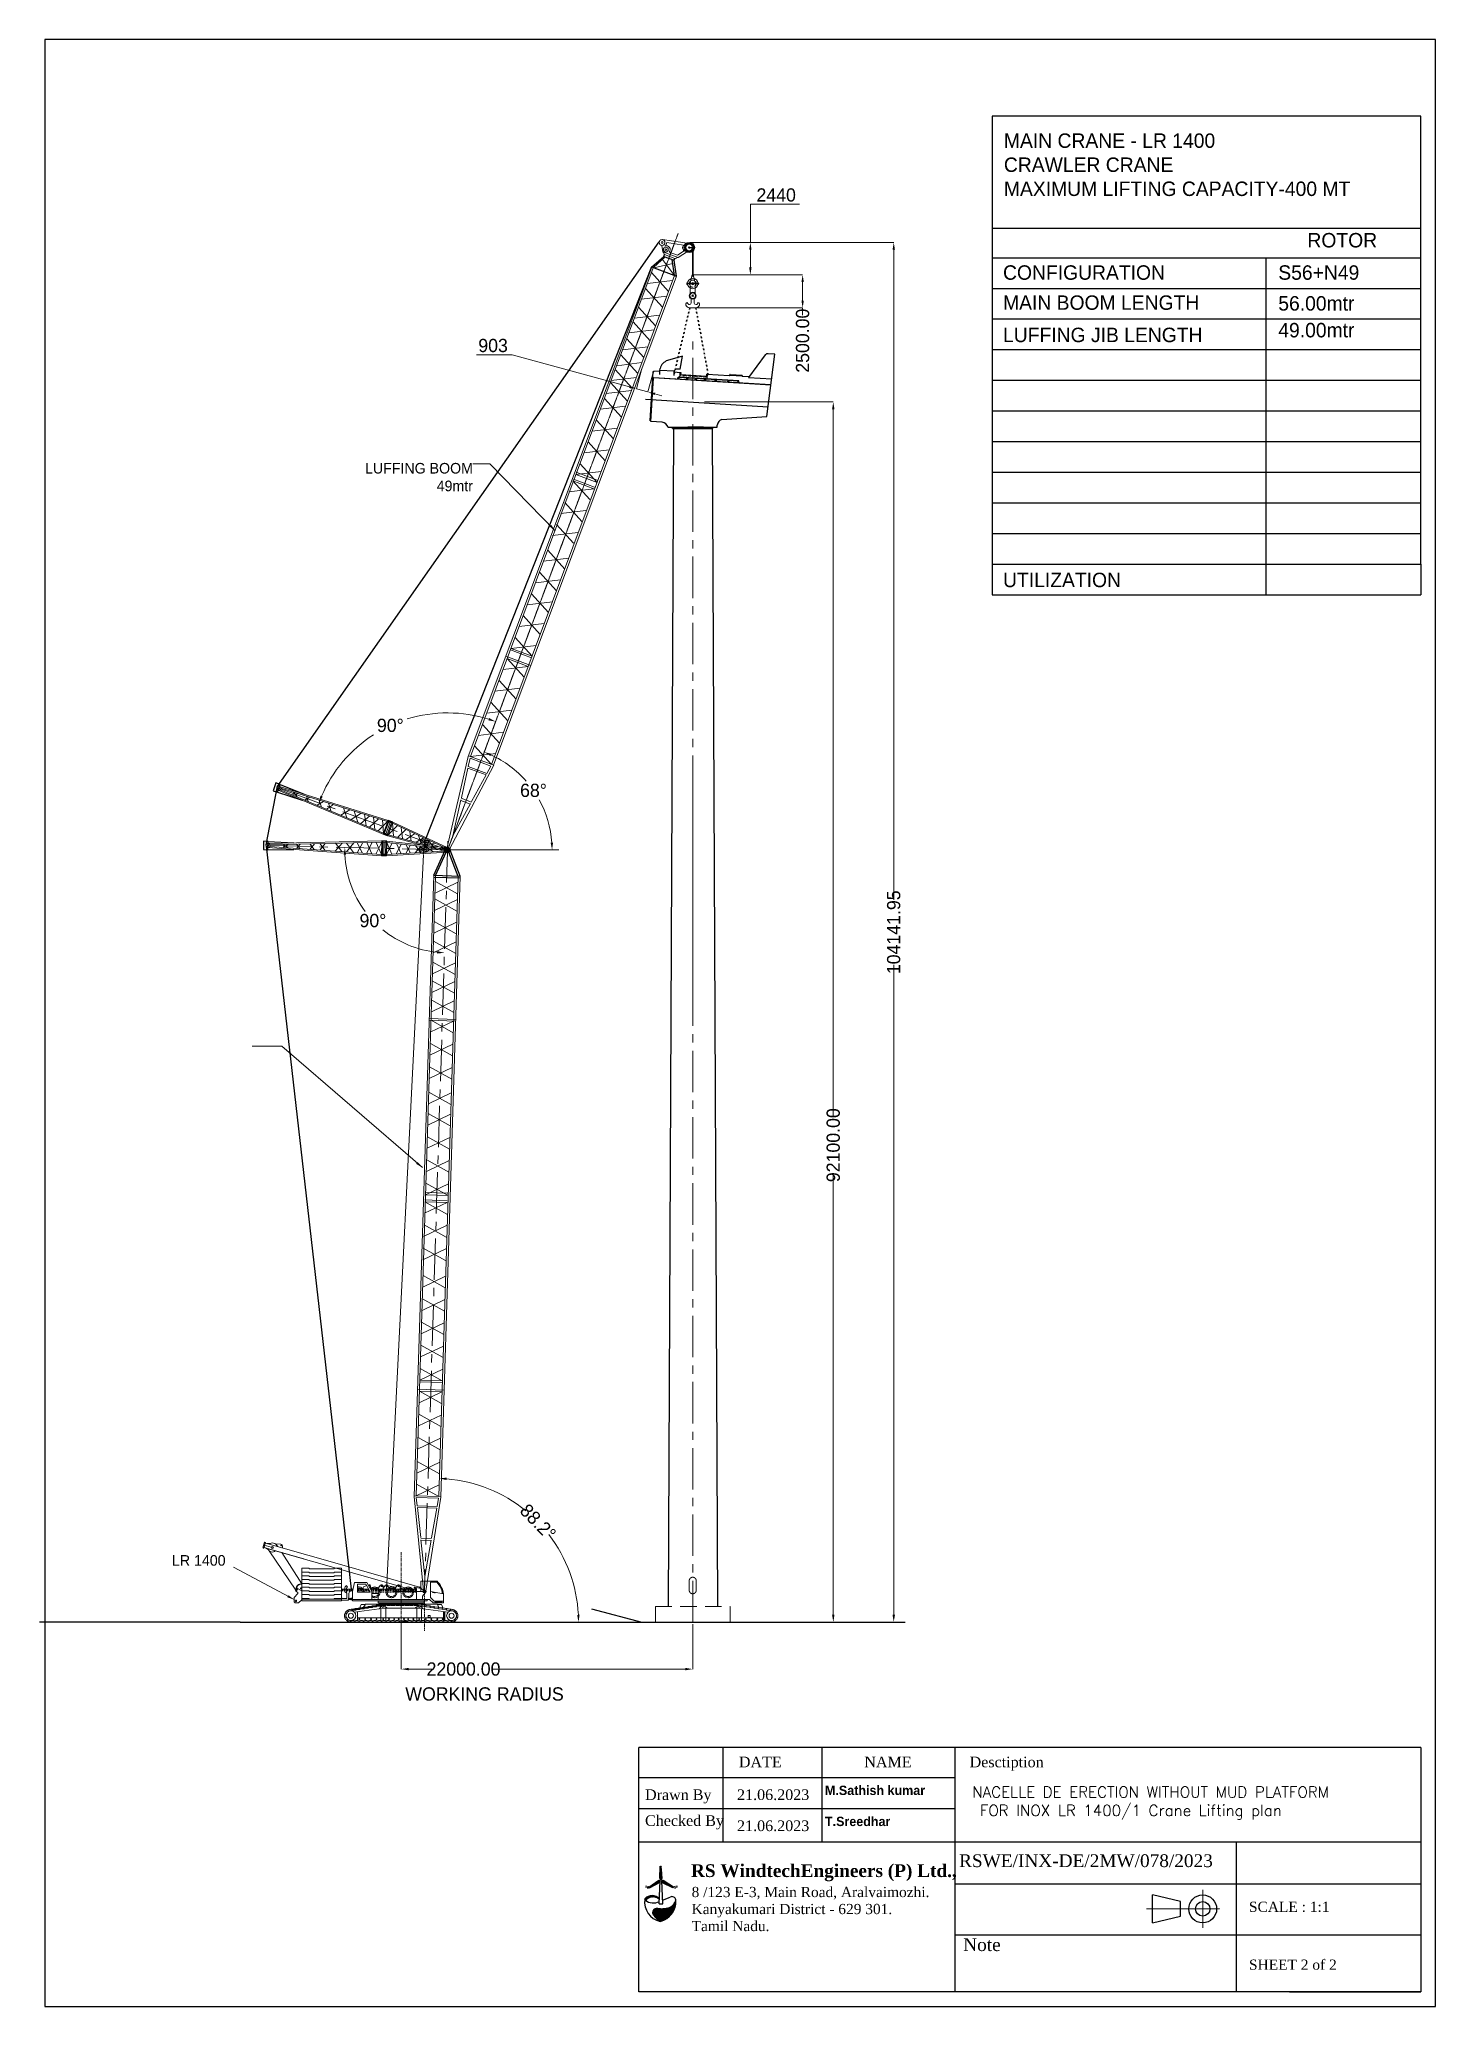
# Model space of a CAD drawing. Header units: millimetres. Extents: x 231823 to 465764730, y -4950 to 144085.
# Drawn here: x 946843 to 1052265, y -4415 to 144085 of the extents above; entities that cross this region are included whole.
import ezdxf

# ---------------------------------------------------------------- set-up
doc = ezdxf.new("R2010")
doc.units = ezdxf.units.MM
for name, pattern in [('CENTER', [2, 1.25, -0.25, 0.25, -0.25]), ('DIVIDE2', [0.625, 0.25, -0.125, 0, -0.125, 0, -0.125]), ('HIDDEN', [0.375, 0.25, -0.125])]:
    doc.linetypes.add(name, pattern=pattern)
doc.styles.add('style1', font='aehalf.shx')
doc.dimstyles.new('ISO-25', dxfattribs={"dimtxt": 1000, "dimasz": 550, "dimexe": 1.25, "dimexo": 0.625, "dimgap": 200, "dimtad": 1, "dimtih": 1, "dimtoh": 1, "dimdec": 0, "dimtxsty": 'Standard', "dimcen": 2.5, "dimadec": 0, "dimazin": 0, "dimtfac": 1, "dimtdec": 0, "dimtmove": 0, "dimatfit": 3, "dimfxl": 1, "dimlwd": 5, "dimlwe": 5, "dimarcsym": 0})
doc.dimstyles.get("Standard").update_dxf_attribs({"dimtxt": 1000, "dimasz": 550, "dimexe": 0.18, "dimexo": 150, "dimgap": 0.09, "dimtad": 0, "dimzin": 0, "dimdsep": 46, "dimtxsty": 'style1', "dimcen": 0.09, "dimclrd": 7, "dimclre": 7, "dimadec": 0, "dimazin": 0, "dimtfac": 1, "dimtofl": 0, "dimtmove": 0, "dimatfit": 3, "dimfxl": 1, "dimtolj": 1, "dimtzin": 0, "dimlwd": 5, "dimlwe": 5, "dimarcsym": 0})
pattern_1 = [(45, (993297.3495, 4912.7462), (-1.9998617, 1.9998617), [])]

msp = doc.modelspace()

# ---------------------------------------------------------------- texts
at = {"color": 7, "ltscale": 50}
for s, insert, char_height, attachment_point in [('\\A1;{\\fVijaya|b0|i0|c0|p34;MAIN CRANE - LR 1400\\PCRAWLER CRANE\\PMAXIMUM LIFTING CAPACITY-400 MT}', (1019666.839, 134614.472, -1132.97), 1089.72864, 4), ('\\A1;{\\fVijaya|b0|i0|c0|p34;ROTOR }', (1042584.575, 128915.18, -1132.97), 1089.72864, 4), ('\\A1;{\\fVijaya|b0|i0|c0|p34;CONFIGURATION}', (1019602, 126474.3, -1132.97), 1089.72864, 4), ('\\A1;{\\fVijaya|b0|i0|c0|p34;MAIN BOOM LENGTH}', (1019602, 124204.951, -1132.97), 1089.72864, 4), ('\\A1;{\\fVijaya|b0|i0|c0|p34;\\P56.00mtr}', (1040383.028, 125056.416, -1132.97), 1089.72864, 4), ('\\A1;{\\fVijaya|b0|i0|c0|p34;LUFFING JIB LENGTH ^I}', (1019602, 121766.629, -1132.97), 1089.72864, 4), ('\\A1;{\\fVijaya|b0|i0|c0|p34;49.00mtr}', (1040383.028, 122125.723, -1132.97), 1089.72864, 4), ('{\\fVijaya|b0|i0|c0|p34;LUFFING BOOM\\P49mtr}', (979578.021, 111037.123), 800, 6), ('\\A1;{\\fVijaya|b0|i0|c0|p34;UTILIZATION}', (1019602, 103271.475), 1089.72864, 4), ('{\\fVijaya|b0|i0|c0|p34;LR 1400}', (960903.465, 29264.498), 800, 6), ('{\\fVijaya|b0|i0|c0|p34;WORKING RADIUS}', (986432.999, 19182.887), 1000, 6)]:
    msp.add_mtext(s, dxfattribs=dict(at, insert=insert, char_height=char_height, attachment_point=attachment_point))
at = {"color": 7, "ltscale": 50, "insert": (1040383.028, 126474.3, -1132.97), "char_height": 1089.72864, "width": 5690.05705, "attachment_point": 4}
msp.add_mtext('\\A1;{\\fVijaya|b0|i0|c0|p34;S56+N49}', dxfattribs=at)
at = {"color": 0, "attachment_point": 1}
for s, insert, char_height, width in [('{\\fTimes New Roman|b0|i0|c0|p18;DATE}', (999657.164, 14454.087), 802.97556, 654376.61055), ('{\\fTimes New Roman|b0|i0|c0|p18;NAME}', (1009129.556, 14454.087), 802.97556, 654376.61055), ('{\\fTimes New Roman|b0|i0|c0|p18;Desctiption}', (1017077.397, 14454.087), 802.97556, 654376.61055), ('{\\fTimes New Roman|b0|i0|c0|p18;Drawn By}', (992571.562, 11986.693), 802.97556, 654376.61055), ('{\\fTimes New Roman|b0|i0|c0|p18;21.06.2023}', (999517.498, 11986.693), 802.97556, 654376.61055), ('{\\fBradley Hand ITC|b1|i0|c0|p66;M.Sathish kumar}', (1006157.75, 12267.005), 706.6185, 575851.41728), ('{\\Fcomplex|c0;NACELLE DE ERECTION WITHOUT MUD PLATFORM\\P FOR INOX LR 1400/1 Crane Lifting plan }', (1017280.522, 12199.275), 832.52506, 678457.66982), ('{\\fTimes New Roman|b0|i0|c0|p18;Checked By}', (992571.562, 10031.356), 802.97556, 654376.61055), ('{\\fTimes New Roman|b0|i0|c0|p18;21.06.2023}', (999517.498, 9640.406), 802.97556, 654376.61055), ('{\\fBradley Hand ITC|b1|i0|c0|p66;T.Sreedhar}', (1006157.75, 9920.718), 706.6185, 575851.41728), ('{\\fTimes New Roman|b1|i0|c0|p18;RS WindtechEngineers (P) Ltd.,}', (996040.196, 6332.768), 962.37306, 784275.94482), ('{\\fTimes New Roman|b0|i0|c0|p18;RSWE/INX-DE/2MW/078/2023}', (1016281.699, 7083.709), 963.57068, 785251.93266), ('\\A1;{\\fTimes New Roman|b0|i0|c0|p18;8 /123 E-3, Main Road, Aralvaimozhi.\\PKanyakumari District - 629 301.\\PTamil Nadu.}', (996089.02, 4623.875), 769.89845, 627420.75585), ('{\\fTimes New Roman|b0|i0|c0|p18;SCALE : 1:1}', (1038168.848, 3507.38), 770.85654, 628201.54613), ('{\\fTimes New Roman|b0|i0|c0|p18;Note}', (1016595.904, 746.419), 963.57068, 785251.93266), ('{\\fTimes New Roman|b0|i0|c0|p18;SHEET 2 of 2}', (1038168.848, -860.853), 770.85654, 628201.54613)]:
    msp.add_mtext(s, dxfattribs=dict(at, insert=insert, char_height=char_height, width=width))

# ---------------------------------------------------------------- blocks, each defined once
blk = doc.blocks.new('*D97')
at = {"color": 7, "linetype": 'ByBlock', "lineweight": 5, "ltscale": 50, "transparency": 16777216}
for p, q in [((997058, 116712), (1006786, 116712)), ((1006786, 116162), (1006786, 62847)), ((1006786, 25162), (1006786, 58376)), ((997117, 24612), (1006786, 24612))]:
    blk.add_line(p, q, dxfattribs=at)
at = {"color": 7, "linetype": 'ByBlock', "ltscale": 50, "transparency": 16777216}
for points in [[(1006694, 116162), (1006877, 116162), (1006786, 116712)], [(1006694, 25162), (1006877, 25162), (1006786, 24612)]]:
    blk.add_solid(points, dxfattribs=at)
at = {"layer": 'Defpoints', "color": 0, "linetype": 'ByBlock', "ltscale": 50, "transparency": 16777216}
for p in [(996908, 116712), (996967, 24612), (1006786, 24612)]:
    blk.add_point(p, dxfattribs=at)
at = {"color": 0, "linetype": 'ByBlock', "ltscale": 50, "transparency": 16777216, "insert": (1006786, 60612), "char_height": 1000, "attachment_point": 5, "rotation": 90, "style": 'style1'}
blk.add_mtext('\\A1;92100.00', dxfattribs=at)
blk = doc.blocks.new('*D88')
at = {"color": 7, "linetype": 'ByBlock', "lineweight": 5, "ltscale": 50, "transparency": 16777216}
for p, q in [((974172, 24462), (974172, 21064)), ((996172, 24462), (996172, 21064)), ((974722, 21064), (976634, 21064)), ((995622, 21064), (981105, 21064))]:
    blk.add_line(p, q, dxfattribs=at)
at = {"color": 7, "linetype": 'ByBlock', "ltscale": 50, "transparency": 16777216}
for points in [[(974722, 21155), (974722, 20972), (974172, 21064)], [(995622, 21155), (995622, 20972), (996172, 21064)]]:
    blk.add_solid(points, dxfattribs=at)
at = {"layer": 'Defpoints', "color": 0, "linetype": 'ByBlock', "ltscale": 50, "transparency": 16777216}
for p in [(974172, 24612), (996172, 24612), (996172, 21064)]:
    blk.add_point(p, dxfattribs=at)
at = {"color": 0, "linetype": 'ByBlock', "ltscale": 50, "transparency": 16777216, "insert": (978869, 21064), "char_height": 1000, "attachment_point": 5, "style": 'style1'}
blk.add_mtext('\\A1;22000.00', dxfattribs=at)
blk = doc.blocks.new('LR-400T crane old')
at = {"lineweight": 18, "ltscale": 50}
h = blk.add_hatch(color=254, dxfattribs=at)
h.paths.add_polyline_path([(1563, 1301, 0.1776847), (1523, 1324), (1337, 1353, 0.142903), (1256, 1343), (1256, 1268, 0.0770278), (1322, 1246), (1516, 1215, 0.2402142), (1551, 1227)])
h.paths.add_polyline_path([(1832, 1275), (1605, 1311, 0.1603782), (1563, 1301), (1551, 1227, 0.237186), (1580, 1205), (1826, 1166, 0.239759), (1860, 1178), (1871, 1252, 0.1693872)])
h.paths.add_polyline_path([(2141, 1226), (1913, 1262, 0.1658092), (1871, 1252), (1860, 1178, 0.2381004), (1889, 1156), (2134, 1118, 0.2396268), (2168, 1129), (2180, 1203, 0.1693872)])
h.paths.add_polyline_path([(2449, 1178), (2222, 1214, 0.1657863), (2180, 1203), (2168, 1129, 0.2364543), (2197, 1108), (2442, 1069, 0.2397896), (2477, 1080), (2488, 1155, 0.1693872)])
h.paths.add_polyline_path([(2797, 1106, 0.1693872), (2758, 1129), (2530, 1165, 0.1657863), (2488, 1155), (2477, 1080, 0.2368558), (2506, 1059), (2751, 1020, 0.2399576), (2785, 1032)])
h.paths.add_polyline_path([(3066, 1080), (2839, 1116, 0.1657863), (2797, 1106), (2785, 1032, 0.2350073), (2814, 1010), (3059, 971, 0.2398184), (3093, 983), (3105, 1057, 0.1693872)])
h.paths.add_polyline_path([(3414, 1008, 0.1693872), (3375, 1032), (3147, 1067, 0.1657863), (3105, 1057), (3093, 983, 0.2345358), (3122, 961), (3368, 923, 0.2397871), (3402, 934)])
h.paths.add_polyline_path([(3722, 960, 0.1693872), (3683, 983), (3456, 1019, 0.1657863), (3414, 1008), (3402, 934, 0.2351807), (3431, 913), (3676, 874, 0.2397319), (3710, 886)])
h.paths.add_polyline_path([(3983, 920, 0.058003), (3877, 952), (3767, 970, 0.1735273), (3722, 960), (3710, 886, 0.2405595), (3739, 864), (3839, 848, -0.0760661), (3947, 817, 0.3070167), (3971, 824), (4006, 890, 0.2449007)])
h.paths.add_polyline_path([(4042, 889, 0.2449007), (4006, 890), (3971, 824, 0.3070167), (3979, 800, -0.1468741), (4124, 644, 0.2447179), (4148, 633), (4217, 663, 0.2406672), (4220, 696, 0.1389982)])
h.paths.add_polyline_path([(4243, 642, 0.2406672), (4217, 663), (4148, 633, 0.2447179), (4139, 610, -0.0893075), (4162, 480), (4271, 480, 0.0865495)])
h.paths.add_polyline_path([(4271, 480), (4162, 480, -0.04446), (4156, 414, 0.1434108), (4166, 378), (4238, 359, 0.2140792), (4264, 396, 0.0439731)])
h.paths.add_polyline_path([(4241, 313, 0.2140792), (4238, 359), (4166, 378, 0.1434108), (4139, 352, -0.1130984), (4049, 213, 0.1371558), (4023, 169), (4068, 109, 0.1889995), (4109, 121, 0.1232614)])
h.paths.add_polyline_path([(4068, 109), (4023, 169, 0.1371558), (3974, 157, -0.0934589), (3844, 112, 0.1110543), (3791, 92), (3791, 17, 0.0883525), (3887, 10, 0.0894282), (4045, 73, 0.1889995)])
h.paths.add_polyline_path([(3791, 92, 0.0703925), (3697, 109), (3597, 109, 0.0703925), (3504, 92), (3504, 17, 0.0703925), (3597, 0), (3697, 0, 0.0703925), (3791, 17)])
h.paths.add_polyline_path([(3504, 92, 0.0703925), (3410, 109), (3259, 109, 0.0703925), (3165, 92), (3165, 17, 0.0703925), (3259, 0), (3410, 0, 0.0703925), (3504, 17)])
h.paths.add_polyline_path([(3165, 92, 0.0703925), (3071, 109), (2920, 109, 0.0703925), (2826, 92), (2826, 17, 0.0703925), (2920, 0), (3071, 0, 0.0703925), (3165, 17)])
h.paths.add_polyline_path([(2826, 92, 0.0703925), (2733, 109), (2582, 109, 0.0703925), (2488, 92), (2488, 17, 0.0703925), (2582, 0), (2733, 0, 0.0703925), (2826, 17)])
h.paths.add_polyline_path([(2488, 92, 0.0703925), (2394, 109), (2243, 109, 0.0703925), (2149, 92), (2149, 17, 0.0703925), (2243, 0), (2394, 0, 0.0703925), (2488, 17)])
h.paths.add_polyline_path([(2149, 92, 0.0703925), (2055, 109), (1905, 109, 0.0703925), (1811, 92), (1811, 17, 0.0703925), (1905, 0), (2055, 0, 0.0703925), (2149, 17)])
h.paths.add_polyline_path([(1811, 92, 0.0703925), (1717, 109), (1566, 109, 0.0703925), (1472, 92), (1472, 17, 0.0703925), (1566, 0), (1717, 0, 0.0703925), (1811, 17)])
h.paths.add_polyline_path([(1472, 92, 0.0703925), (1378, 109), (1227, 109, 0.0703925), (1134, 92), (1134, 17, 0.0703925), (1227, 0), (1378, 0, 0.0703925), (1472, 17)])
h.paths.add_polyline_path([(1134, 92, 0.0703925), (1040, 109), (889, 109, 0.0703925), (795, 92), (795, 17, 0.0703925), (889, 0), (1040, 0, 0.0703925), (1134, 17)])
h.paths.add_polyline_path([(795, 92, 0.0703925), (701, 109), (550, 109, 0.0703925), (456, 92), (456, 17, 0.0703925), (550, 0), (701, 0, 0.0703925), (795, 17)])
h.paths.add_polyline_path([(118, 92, 0.0703925), (24, 109), (-42, 109, 0.0703925), (-136, 92), (-136, 17, 0.0703925), (-42, 0), (24, 0, 0.0703925), (118, 17)])
h.paths.add_polyline_path([(-136, 92, 0.0703925), (-230, 109), (-381, 109, 0.0703925), (-475, 92), (-475, 17, 0.0703925), (-381, 0), (-230, 0, 0.0703925), (-136, 17)])
h.paths.add_polyline_path([(-475, 92, 0.0703925), (-568, 109), (-719, 109, 0.0703925), (-813, 92), (-813, 17, 0.0703925), (-719, 0), (-568, 0, 0.0703925), (-475, 17)])
h.paths.add_polyline_path([(-813, 92, 0.0703925), (-907, 109), (-1058, 109, 0.0703925), (-1152, 92), (-1152, 17, 0.0703925), (-1058, 0), (-907, 0, 0.0703925), (-813, 17)])
h.paths.add_polyline_path([(-1152, 92, 0.0703925), (-1246, 109), (-1396, 109, 0.0703925), (-1490, 92), (-1490, 17, 0.0703925), (-1396, 0), (-1246, 0, 0.0703925), (-1152, 17)])
h.paths.add_polyline_path([(-1490, 92, 0.0703925), (-1584, 109), (-1735, 109, 0.0703925), (-1829, 92), (-1829, 17, 0.0703925), (-1735, 0), (-1584, 0, 0.0703925), (-1490, 17)])
h.paths.add_polyline_path([(-1829, 92, 0.0703925), (-1923, 109), (-2074, 109, 0.0703925), (-2167, 92), (-2167, 17, 0.0703925), (-2074, 0), (-1923, 0, 0.0703925), (-1829, 17)])
h.paths.add_polyline_path([(-2167, 92, 0.0703925), (-2261, 109), (-2412, 109, 0.0703925), (-2506, 92), (-2506, 17, 0.0703925), (-2412, 0), (-2261, 0, 0.0703925), (-2167, 17)])
h.paths.add_polyline_path([(-2506, 92, 0.0703925), (-2600, 109), (-2751, 109, 0.0703925), (-2845, 92), (-2845, 17, 0.0703925), (-2751, 0), (-2600, 0, 0.0703925), (-2506, 17)])
h.paths.add_polyline_path([(-2845, 92, 0.0703925), (-2938, 109), (-3089, 109, 0.0703925), (-3183, 92), (-3183, 17, 0.0703925), (-3089, 0), (-2938, 0, 0.0703925), (-2845, 17)])
h.paths.add_polyline_path([(-3183, 92, 0.0703925), (-3277, 109), (-3428, 109, 0.0703925), (-3522, 92), (-3522, 17, 0.0703925), (-3428, 0), (-3277, 0, 0.0703925), (-3183, 17)])
h.paths.add_polyline_path([(-3522, 92, 0.0703925), (-3616, 109), (-3715, 109, 0.0703925), (-3809, 92), (-3809, 17, 0.0703925), (-3715, 0), (-3616, 0, 0.0703925), (-3522, 17)])
h.paths.add_polyline_path([(-3809, 92, 0.1110543), (-3862, 112, -0.0934589), (-3992, 157, 0.1371558), (-4041, 169), (-4086, 109, 0.1889995), (-4063, 73, 0.0894282), (-3905, 10, 0.0883525), (-3809, 17)])
h.paths.add_polyline_path([(-4067, 213, -0.1130984), (-4158, 352, 0.1434108), (-4184, 378), (-4256, 359, 0.2140792), (-4259, 313, 0.1232614), (-4128, 121, 0.1889995), (-4086, 109), (-4041, 169, 0.1371558)])
h.paths.add_polyline_path([(-4180, 480), (-4289, 480, 0.0439731), (-4282, 396, 0.2140792), (-4256, 359), (-4184, 378, 0.1434108), (-4175, 414, -0.04446)])
h.paths.add_polyline_path([(-4157, 610, 0.2447179), (-4166, 633), (-4235, 663, 0.2406672), (-4261, 642, 0.0865495), (-4289, 480), (-4180, 480, -0.0893075)])
h.paths.add_polyline_path([(-3997, 800, 0.3070167), (-3989, 824), (-4024, 890, 0.2449007), (-4061, 889, 0.1389982), (-4238, 696, 0.2406672), (-4235, 663), (-4166, 633, 0.2447179), (-4143, 644, -0.1468741)])
h.paths.add_polyline_path([(-3728, 886), (-3740, 960, 0.1735273), (-3786, 970), (-3895, 952, 0.058003), (-4002, 920, 0.2449007), (-4024, 890), (-3989, 824, 0.3070167), (-3965, 817, -0.0753384), (-3858, 848), (-3756, 864, 0.2334171)])
for points in [[(-3449, 913, 0.2351184), (-3420, 934), (-3432, 1009, 0.1603782), (-3474, 1019), (-3701, 983, 0.1693872), (-3740, 960), (-3728, 886, 0.2405595), (-3694, 874)], [(-3141, 961, 0.2373445), (-3112, 983), (-3123, 1057, 0.1603782), (-3165, 1067), (-3393, 1032, 0.1693872), (-3432, 1008), (-3420, 934, 0.2405595), (-3386, 923)], [(-3084, 1080, 0.1693872), (-3123, 1057), (-3112, 983, 0.2405595), (-3077, 971), (-2831, 1010, 0.2326598), (-2803, 1032), (-2815, 1106, 0.1603782), (-2857, 1116)], [(-2524, 1059, 0.2389423), (-2495, 1080), (-2506, 1155, 0.1603782), (-2548, 1165), (-2776, 1129, 0.1693872), (-2815, 1106), (-2803, 1032, 0.2405595), (-2769, 1020)], [(-2216, 1108, 0.2401229), (-2186, 1129), (-2198, 1204, 0.1603782), (-2240, 1214), (-2467, 1178, 0.1693872), (-2506, 1155), (-2495, 1080, 0.2405595), (-2461, 1069)], [(-2159, 1226, 0.1693872), (-2198, 1203), (-2186, 1129, 0.2405595), (-2152, 1118), (-1906, 1156, 0.2345973), (-1878, 1178), (-1889, 1252, 0.1603782), (-1931, 1262)], [(-1598, 1205, 0.2385099), (-1569, 1227), (-1581, 1301, 0.1603782), (-1623, 1311), (-1850, 1275, 0.1693872), (-1889, 1252), (-1878, 1178, 0.2405595), (-1844, 1166)], [(-1344, 1245, 0.2378007), (-1315, 1267), (-1326, 1341, 0.159019), (-1368, 1351), (-1545, 1323, 0.1587094), (-1581, 1301), (-1569, 1227, 0.23814), (-1535, 1215)], [(-1208, 1360), (-1295, 1360, 0.227649), (-1326, 1341), (-1315, 1267, 0.2065064), (-1278, 1251), (-1208, 1251, 0.0703925), (-1114, 1268), (-1114, 1343, 0.0703925)], [(-1114, 1343), (-1114, 1268, 0.0703925), (-1020, 1251), (-869, 1251, 0.0703925), (-775, 1268), (-775, 1343, 0.0703925), (-869, 1360), (-1020, 1360, 0.0703925)], [(-531, 1251, 0.0703925), (-437, 1268), (-437, 1343, 0.0703925), (-531, 1360), (-681, 1360, 0.0703925), (-775, 1343), (-775, 1268, 0.0703925), (-681, 1251)], [(212, 109, 0.0703925), (118, 92), (118, 17, 0.0703925), (212, 0), (363, 0, 0.0703925), (456, 17), (456, 92, 0.0703925), (363, 109)]]:
    blk.add_hatch(color=254, dxfattribs=at).paths.add_polyline_path(points)
h = blk.add_hatch(color=254, dxfattribs=at)
h.paths.add_polyline_path([(-192, 1251, 0.0703925), (-98, 1268), (-98, 1343, 0.0703925), (-192, 1360), (-343, 1360, 0.0703925), (-437, 1343), (-437, 1268, 0.0703925), (-343, 1251)])
h.paths.add_polyline_path([(146, 1251, 0.0703925), (240, 1268), (240, 1343, 0.0703925), (146, 1360), (-4, 1360, 0.0703925), (-98, 1343), (-98, 1268, 0.0703925), (-4, 1251)])
h.paths.add_polyline_path([(485, 1251, 0.0703925), (579, 1268), (579, 1343, 0.0703925), (485, 1360), (334, 1360, 0.0703925), (240, 1343), (240, 1268, 0.0703925), (334, 1251)])
h.paths.add_polyline_path([(824, 1251, 0.0703925), (918, 1268), (918, 1343, 0.0703925), (824, 1360), (673, 1360, 0.0703925), (579, 1343), (579, 1268, 0.0703925), (673, 1251)])
h.paths.add_polyline_path([(1162, 1251, 0.0703925), (1256, 1268), (1256, 1343, 0.0703925), (1162, 1360), (1011, 1360, 0.0703925), (918, 1343), (918, 1268, 0.0703925), (1011, 1251)])
at = {"color": 7, "lineweight": 18, "ltscale": 50}
for p, q in [((-10349, 5955), (-10423, 5679)), ((-5542, 4624), (-10257, 5964)), ((-10278, 5936), (-10352, 5660)), ((-9659, 5611), (-10351, 5807)), ((-7354, 4771), (-10348, 5623)), ((-10250, 5595), (-10048, 5485)), ((-10154, 5935), (-9924, 5922)), ((294, 2593), (-10058, 5543)), ((-7963, 2422), (-9976, 5383)), ((-9511, 5900), (-9098, 5877)), ((-9461, 5849), (-9319, 5698)), ((-9032, 5251), (-7511, 2881)), ((-8968, 5733), (-8978, 5601)), ((1382, 2650), (-5542, 4624)), ((-7511, 4061), (-7511, 1611)), ((-7511, 4061), (-6975, 4061)), ((-7511, 3777), (-6975, 3777)), ((-7511, 3493), (-6975, 3493)), ((-7511, 3209), (-6975, 3209)), ((-6975, 4061), (-6938, 4010)), ((-6975, 3777), (-6938, 3726)), ((-6975, 3493), (-6938, 3442)), ((-6975, 3209), (-6938, 3158)), ((-6938, 4010), (-5085, 4010)), ((-6938, 3726), (-5085, 3726)), ((-6938, 3442), (-5085, 3442)), ((-6938, 3158), (-5085, 3158)), ((-5048, 4061), (-5085, 4010)), ((-5048, 3777), (-5085, 3726)), ((-5048, 3493), (-5085, 3442)), ((-5048, 3209), (-5085, 3158)), ((-5048, 4061), (-4511, 4061)), ((-5048, 3777), (-4511, 3777)), ((-5048, 3493), (-4511, 3493)), ((-5048, 3209), (-4511, 3209)), ((-4511, 4061), (-4511, 1611)), ((-3528, 2985), (-3674, 2311)), ((-2613, 2985), (-3528, 2985)), ((-2229, 2309), (-2613, 2985)), ((1467, 2311), (1467, 3084)), ((1467, 3084), (2695, 3084)), ((2212, 2311), (2212, 3007)), ((2212, 3007), (2670, 3007)), ((-8084, 1847), (-7806, 2165)), ((-8084, 1542), (-8084, 1847)), ((-8084, 1542), (-8013, 1465)), ((-7920, 2514), (-7978, 2391)), ((-7962, 2333), (-7978, 2391)), ((-7806, 2246), (-7962, 2333)), ((-7920, 2514), (-7832, 2537)), ((-7511, 2357), (-7832, 2537)), ((-7806, 2246), (-7806, 2165)), ((-7752, 1465), (-7511, 1672)), ((-7511, 2925), (-6975, 2925)), ((-7511, 2641), (-6975, 2641)), ((-7511, 2357), (-6975, 2357)), ((-7511, 2073), (-6975, 2073)), ((-7511, 1789), (-6975, 1789)), ((-7511, 1738), (-4511, 1738)), ((-7511, 1611), (-4511, 1611)), ((-6975, 2925), (-6938, 2874)), ((-6975, 2641), (-6938, 2590)), ((-6975, 2357), (-6938, 2306)), ((-6975, 2073), (-6938, 2022)), ((-6975, 1789), (-6938, 1738)), ((-6938, 2874), (-5085, 2874)), ((-6938, 2590), (-5085, 2590)), ((-6938, 2306), (-5085, 2306)), ((-6938, 2022), (-5085, 2022)), ((-5048, 2925), (-5085, 2874)), ((-5048, 2641), (-5085, 2590)), ((-5048, 2357), (-5085, 2306)), ((-5048, 2073), (-5085, 2022)), ((-5048, 1789), (-5085, 1738)), ((-5048, 2925), (-4511, 2925)), ((-5048, 2641), (-4511, 2641)), ((-5048, 2357), (-4511, 2357)), ((-5048, 2073), (-4511, 2073)), ((-5048, 1789), (-4511, 1789)), ((-3635, 2492), (-4511, 2492)), ((-3994, 1649), (-4511, 1649)), ((-4163, 1781), (-4477, 1781)), ((-4265, 2570), (-4265, 2250)), ((-4105, 2173), (-4202, 2250)), ((-4157, 2752), (-4067, 2660)), ((-4136, 2563), (-4136, 2197)), ((-4105, 2173), (-4105, 1838)), ((-3994, 1844), (-3994, 1649)), ((-3994, 1844), (-3972, 1844)), ((-3994, 1746), (-3674, 1746)), ((-3972, 2173), (-3972, 1844)), ((-3946, 1794), (-3816, 1794)), ((-3946, 1698), (-3816, 1698)), ((-3771, 1812), (-3674, 1812)), ((-3771, 1681), (-3674, 1681)), ((-3674, 2311), (-3674, 1611)), ((-3674, 1706), (1957, 1706)), ((-3674, 1611), (-3561, 1611)), ((-3561, 1611), (1619, 1611)), ((-3303, 2303), (-3303, 2829)), ((-2464, 2492), (-3303, 2492)), ((-2367, 2258), (-3260, 2258)), ((-2713, 2876), (-3245, 2876)), ((-2868, 2492), (-2868, 2616)), ((-2815, 2689), (-2616, 2758)), ((-2348, 2290), (-2672, 2854)), ((-2506, 2796), (-2433, 2821)), ((-2333, 2493), (-2333, 2749)), ((1145, 2492), (-2333, 2492)), ((-2229, 1706), (-2229, 2309)), ((-2229, 2150), (-1757, 2150)), ((-1757, 1706), (-1757, 2150)), ((-1745, 2556), (-1564, 2784)), ((-1743, 1575), (1720, 1575)), ((-1743, 1575), (-1743, 1445)), ((-1641, 1611), (-1641, 1575)), ((-1365, 2556), (-1185, 2784)), ((-1365, 2725), (-1365, 2492)), ((-414, 2635), (-990, 2746)), ((-985, 2725), (-985, 2492)), ((-477, 2556), (-297, 2784)), ((-97, 2725), (-97, 2492)), ((206, 2516), (-97, 2574)), ((1341, 2574), (1013, 2637)), ((1145, 2546), (1013, 2571)), ((1145, 2549), (1145, 1706)), ((1596, 1958), (1819, 2232)), ((1596, 1706), (1596, 1958)), ((1619, 1611), (1619, 1575)), ((1619, 1611), (1957, 1611)), ((1720, 1575), (1720, 1445)), ((1957, 1611), (1957, 1706)), ((1957, 1706), (2140, 1706)), ((2140, 1706), (2392, 1452)), ((3182, 2130), (2212, 2311)), ((2212, 2311), (2212, 1850)), ((2212, 1850), (2478, 1583)), ((2386, 2245), (2537, 2217)), ((2519, 2210), (2408, 2231)), ((2516, 2231), (2411, 2251)), ((2478, 1583), (3182, 1583)), ((2532, 2236), (2547, 2236)), ((2537, 2199), (2547, 2199)), ((2544, 1583), (2544, 1452)), ((2544, 1520), (3060, 1520)), ((2547, 2236), (2547, 2199)), ((3060, 1583), (3060, 1452)), ((3182, 1452), (3182, 2130)), ((-8013, 1465), (-7752, 1465)), ((-4167, 383), (-4256, 359)), ((-4150, 627), (-4235, 663)), ((-4031, 183), (-4086, 109)), ((-4031, 183), (-4086, 109)), ((-3989, 824), (-4024, 890)), ((-3786, 970), (-3895, 952)), ((-3756, 864), (-3879, 845)), ((-3809, 109), (-3616, 109)), ((-3809, 109), (-3809, 0)), ((-3728, 886), (-3740, 960)), ((-3715, 0), (-3616, 0)), ((-3474, 1019), (-3701, 983)), ((-3449, 913), (-3694, 874)), ((-1290, 1047), (-3553, 749)), ((-3522, 92), (-3522, 17)), ((-3420, 934), (-3432, 1009)), ((-3428, 109), (-3277, 109)), ((-3428, 0), (-3277, 0)), ((-3165, 1067), (-3393, 1032)), ((-3141, 961), (-3386, 923)), ((-3304, 782), (-3304, 109)), ((-3304, 330), (3286, 330)), ((-3183, 92), (-3183, 17)), ((-3112, 983), (-3123, 1057)), ((-3042, 1320), (-3115, 1141)), ((-3115, 1141), (-3115, 1071)), ((-3089, 109), (-2938, 109)), ((-3089, 0), (-2938, 0)), ((-2857, 1116), (-3084, 1080)), ((-2831, 1010), (-3077, 971)), ((-2779, 1320), (-3042, 1320)), ((-2742, 1292), (-2853, 1116)), ((-2845, 92), (-2845, 17)), ((-2803, 1032), (-2815, 1106)), ((-2779, 1320), (-2742, 1292)), ((-2548, 1165), (-2776, 1129)), ((-2524, 1059), (-2769, 1020)), ((-2751, 109), (-2600, 109)), ((-2751, 0), (-2600, 0)), ((-2742, 1360), (-1272, 1360)), ((-2742, 1360), (-2742, 1292)), ((-2495, 1080), (-2506, 1155)), ((-2506, 92), (-2506, 17)), ((-2506, 92), (-2506, 17)), ((-2240, 1214), (-2467, 1178)), ((-2216, 1108), (-2461, 1069)), ((-2412, 109), (-2261, 109)), ((-2412, 0), (-2261, 0)), ((-2186, 1129), (-2198, 1204)), ((-2184, 1113), (-2184, 1113)), ((-2167, 92), (-2167, 17)), ((-1931, 1262), (-2159, 1226)), ((-1906, 1156), (-2152, 1118)), ((-2074, 109), (-1923, 109)), ((-2074, 0), (-1923, 0)), ((-1878, 1178), (-1889, 1252)), ((-1875, 1161), (-1875, 1161)), ((-1623, 1311), (-1850, 1275)), ((-1598, 1205), (-1844, 1166)), ((-1829, 92), (-1829, 17)), ((-1641, 1445), (-1743, 1445)), ((-1735, 109), (-1584, 109)), ((-1735, 0), (-1584, 0)), ((-1670, 1333), (-1670, 1397)), ((-1641, 1397), (-1670, 1397)), ((-1469, 1225), (-1660, 998)), ((-1641, 1445), (1619, 1445)), ((-1641, 1397), (1619, 1397)), ((-1569, 1227), (-1581, 1301)), ((-1567, 1210), (-1567, 1210)), ((-1550, 1013), (-1550, 102)), ((-1368, 1351), (-1545, 1323)), ((-1344, 1245), (-1535, 1215)), ((-1490, 92), (-1490, 17)), ((-1410, 1235), (-1351, 1244)), ((-1396, 109), (-1246, 109)), ((-1396, 0), (-1246, 0)), ((-1351, 1244), (-1038, 1047)), ((-1313, 1414), (-1336, 1414)), ((-1329, 1357), (-1329, 1358)), ((-1315, 1267), (-1326, 1341)), ((-1313, 1414), (-1313, 1360)), ((-1313, 1414), (1295, 1414)), ((2724, 1360), (-1313, 1360)), ((-1208, 1360), (-1295, 1360)), ((-1290, 1047), (1290, 1047)), ((-1208, 1251), (-1278, 1251)), ((-1179, 1047), (-1179, 100)), ((-1152, 92), (-1152, 17)), ((-1152, 92), (-1152, 17)), ((-1114, 1343), (-1114, 1268)), ((-1058, 109), (-907, 109)), ((-1058, 0), (-907, 0)), ((-1020, 1360), (-869, 1360)), ((-1020, 1251), (-869, 1251)), ((-813, 92), (-813, 17)), ((-775, 1343), (-775, 1268)), ((-775, 1343), (-775, 1268)), ((-719, 109), (-568, 109)), ((-719, 0), (-568, 0)), ((-681, 1360), (-531, 1360)), ((-531, 1251), (-681, 1251)), ((-475, 92), (-475, 17)), ((-475, 92), (-475, 17)), ((-437, 1343), (-437, 1268)), ((-381, 109), (-230, 109)), ((-381, 0), (-230, 0)), ((-343, 1360), (-192, 1360)), ((-343, 1251), (-192, 1251)), ((-136, 92), (-136, 17)), ((-98, 1343), (-98, 1268)), ((-98, 1343), (-98, 1268)), ((-42, 109), (24, 109)), ((-42, 0), (24, 0)), ((146, 1360), (-4, 1360)), ((-4, 1251), (146, 1251)), ((118, 92), (118, 17)), ((212, 109), (363, 109)), ((212, 0), (363, 0)), ((240, 1343), (240, 1268)), ((334, 1360), (485, 1360)), ((334, 1251), (485, 1251)), ((456, 92), (456, 17)), ((456, 92), (456, 17)), ((550, 109), (701, 109)), ((550, 0), (701, 0)), ((579, 1343), (579, 1268)), ((579, 1343), (579, 1268)), ((673, 1360), (824, 1360)), ((673, 1251), (824, 1251)), ((795, 92), (795, 17)), ((889, 109), (1040, 109)), ((889, 0), (1040, 0)), ((918, 1343), (918, 1268)), ((1011, 1360), (1162, 1360)), ((1011, 1251), (1162, 1251)), ((1333, 1244), (1020, 1047)), ((1134, 92), (1134, 17)), ((1134, 92), (1134, 17)), ((1161, 1047), (1161, 100)), ((1227, 109), (1378, 109)), ((1227, 0), (1378, 0)), ((1256, 1268), (1256, 1343)), ((1256, 1251), (1256, 1251)), ((1272, 1047), (3535, 749)), ((1295, 1414), (1295, 1360)), ((1318, 1414), (1295, 1414)), ((1322, 1246), (1516, 1215)), ((1337, 1353), (1523, 1324)), ((1451, 1225), (1642, 998)), ((1472, 92), (1472, 17)), ((1532, 1013), (1532, 102)), ((1551, 1227), (1563, 1301)), ((1566, 109), (1717, 109)), ((1566, 0), (1717, 0)), ((1580, 1205), (1826, 1166)), ((1605, 1311), (1832, 1275)), ((1720, 1445), (1619, 1445)), ((1647, 1397), (1619, 1397)), ((1647, 1333), (1647, 1397)), ((1811, 92), (1811, 17)), ((1860, 1178), (1871, 1252)), ((1889, 1156), (2134, 1118)), ((1905, 109), (2055, 109)), ((1905, 0), (2055, 0)), ((1913, 1262), (2141, 1226)), ((2149, 92), (2149, 17)), ((2168, 1129), (2180, 1203)), ((2197, 1108), (2442, 1069)), ((2222, 1214), (2449, 1178)), ((2243, 109), (2394, 109)), ((2243, 0), (2394, 0)), ((2392, 1452), (3182, 1452)), ((2477, 1080), (2488, 1155)), ((2488, 92), (2488, 17)), ((2488, 92), (2488, 17)), ((2506, 1059), (2751, 1020)), ((2530, 1165), (2758, 1129)), ((2582, 109), (2733, 109)), ((2582, 0), (2733, 0)), ((2724, 1360), (2724, 1292)), ((2761, 1320), (2724, 1292)), ((2724, 1292), (2835, 1117)), ((2761, 1320), (3024, 1320)), ((2785, 1032), (2797, 1106)), ((2814, 1010), (3059, 971)), ((2826, 92), (2826, 17)), ((2835, 1117), (3066, 1080)), ((2920, 109), (3071, 109)), ((2920, 0), (3071, 0)), ((3024, 1320), (3097, 1141)), ((3093, 983), (3105, 1057)), ((3097, 1141), (3097, 1075)), ((3122, 961), (3368, 923)), ((3147, 1067), (3375, 1032)), ((3165, 92), (3165, 17)), ((3173, 782), (3173, 294)), ((3227, 782), (3173, 782)), ((3173, 252), (3173, 94)), ((3209, 273), (3190, 273)), ((3227, 782), (3227, 293)), ((3227, 252), (3227, 109)), ((3259, 109), (3410, 109)), ((3259, 0), (3410, 0)), ((3286, 782), (3286, 109)), ((3402, 934), (3414, 1008)), ((3431, 913), (3676, 874)), ((3456, 1019), (3683, 983)), ((3504, 92), (3504, 17)), ((3597, 109), (3697, 109)), ((3597, 0), (3697, 0)), ((3710, 886), (3722, 960)), ((3739, 864), (3860, 845)), ((3767, 970), (3877, 952)), ((3791, 92), (3791, 17)), ((3971, 824), (4006, 890)), ((4023, 169), (4068, 109)), ((4148, 633), (4217, 663)), ((4166, 378), (4238, 359))]:
    blk.add_line(p, q, dxfattribs=at)
at = {"color": 7, "linetype": 'CENTER', "lineweight": 5, "ltscale": 200}
for p, q in [((0, -1767), (0, 5273)), ((1749, 3050), (1749, -651))]:
    blk.add_line(p, q, dxfattribs=at)
at = {"color": 7, "linetype": 'HIDDEN', "lineweight": 18, "ltscale": 500}
for p, q in [((-3651, 2417), (-4511, 2417)), ((-3664, 2359), (-4511, 2359)), ((-2421, 2417), (-3303, 2417)), ((-2388, 2359), (-3303, 2359)), ((1145, 2417), (-2290, 2417)), ((1145, 2359), (-2257, 2359)), ((1145, 2250), (-2229, 2250))]:
    blk.add_line(p, q, dxfattribs=at)
at = {"color": 251, "lineweight": 18, "ltscale": 50}
blk.add_line((1749, 2311), (-654, 2311), dxfattribs=at)
at = {"color": 7, "ltscale": 50}
for p, q in [((-1336, 1414), (-1336, 1445)), ((1318, 1414), (1318, 1445))]:
    blk.add_line(p, q, dxfattribs=at)
at = {"color": 7, "lineweight": 18, "ltscale": 50}
blk.add_lwpolyline([(2187, 489), (2023, 489), (2023, 338), (2187, 338)], close=True, dxfattribs=at)
for centre, radius in [((-10305, 5978), 12.1), ((-10396, 5636), 12.1), ((-9733, 5632), 82.7), ((-9074, 5777), 30.7), ((-7960, 1605), 55.4), ((-7907, 2382), 28.1), ((-7859, 2483), 28.1), ((-7583, 2541), 34.3), ((-2415, 2746), 26.6), ((-1471, 2725), 40.2), ((-1092, 2725), 40.2), ((-199, 2725), 40.2), ((1013, 2604), 32.7), ((1416, 2583), 26.5), ((1749, 2311), 74), ((1749, 2310), 74), ((1749, 2311), 43.9), ((2386, 2245), 6.43), ((-3809, 480), 371), ((-3809, 480), 188), ((-3176, 227), 32.7), ((-2731, 227), 32.7), ((-2284, 227), 32.7), ((-1869, 227), 32.7), ((-1400, 1166), 69.3), ((-1367, 227), 32.7), ((-932, 227), 32.7), ((-535, 227), 32.7), ((-197, 227), 32.7), ((204, 227), 32.7), ((517, 227), 32.7), ((914, 227), 32.7), ((1381, 1166), 69.3), ((1349, 227), 32.7), ((1851, 227), 32.7), ((2266, 227), 32.7), ((2713, 227), 32.7), ((3124, 227), 32.7), ((3791, 480), 371), ((3791, 480), 188)]:
    blk.add_circle(centre, radius, dxfattribs=at)
for centre, radius, start, end in [((-10305, 5978), 50.2, 302.52126, 207.47874), ((-9733, 5632), 348, 14.67406, 133.57838), ((-10396, 5636), 50.2, 122.52126, 27.47874), ((-9733, 5632), 348, 194.67406, 313.57838), ((-9112, 5733), 144, 359.7096, 85.7599), ((1595, 1921), 1528, 8.3851, 45.29305), ((1595, 1921), 1600, 7.48998, 46.60927), ((-7583, 2541), 348, 78.13212, 187.27267), ((-7583, 2541), 312, 76.75086, 183.73204), ((-4440, 1843), 72.2, 189.8337, 239.24296), ((-4025, 2550), 241, 123.34874, 175.2533), ((-4016, 2542), 253, 190.44948, 191.21883), ((-4164, 1840), 59, 271.14627, 1.67132), ((-4001, 2539), 138, 118.92036, 170.06183), ((-3946, 1746), 47.9, 90, 270), ((-3638, 2043), 358, 117.94555, 158.76545), ((-3701, 1746), 124, 157.38216, 202.61784), ((-3771, 1746), 65.4, 90, 132.9283), ((-3771, 1746), 65.4, 227.0717, 270), ((-3242, 2812), 63.6, 93.06571, 165.22927), ((-3251, 2310), 53.1, 187.86893, 280.42827), ((-3219, 2250), 320, 49.10279, 103.00551), ((-3219, 2250), 406, 36.56663, 99.73386), ((-2768, 2598), 102, 117.84526, 169.92018), ((-2714, 2824), 51.6, 35.45251, 88.47722), ((-2410, 2748), 76.8, 358.68417, 110.33028), ((-2366, 2278), 20.8, 265.55185, 33.0296), ((-2013, 2250), 406, 36.56663, 142.65085), ((-2013, 2250), 320, 49.10279, 130.89721), ((-1478, 2710), 114, 7.59696, 143.55291), ((-1098, 2710), 114, 7.59696, 143.55291), ((-745, 2250), 406, 36.56663, 126.32941), ((-745, 2250), 320, 49.10279, 130.89721), ((-210, 2710), 114, 7.59696, 143.55291), ((513, 2250), 406, 36.56663, 143.43337), ((513, 2250), 320, 49.10279, 130.89721), ((1416, 2583), 75.8, 8.95306, 186.85971), ((1705, 2629), 217, 189.23289, 281.58665), ((1749, 2311), 106, 311.6836, 90), ((1749, 2311), 106, 311.6836, 316.02381), ((2386, 2245), 19.8, 21.26228, 317.54545), ((2386, 2245), 12.9, 64.14383, 274.66391), ((2388, 2096), 136, 81.80277, 91.34139), ((2442, 2383), 136, 247.46635, 257.00496), ((2517, 2244), 12.8, 253.07693, 302.64316), ((2515, 2198), 12.8, 36.16458, 85.7308), ((2532, 2223), 13.2, 90, 131.61131), ((2537, 2212), 13.2, 207.19642, 269.80889), ((2532, 2223), 13.2, 68.99885, 69.12447), ((-3809, 480), 480, 160.21363, 190.07141), ((-4227, 406), 55.4, 190.00945, 238.45432), ((-4207, 332), 55.4, 151.94072, 200.38558), ((-4228, 627), 36.5, 101.09137, 155.21888), ((-3809, 480), 480, 200.32363, 228.43129), ((-4204, 683), 36.5, 158.2457, 212.37321), ((-3809, 480), 480, 121.59772, 153.25095), ((-4241, 412), 66.2, 329.62042, 10.37676), ((-4216, 320), 66.2, 20.01827, 60.77461), ((-4164, 661), 27.4, 266.26556, 321.26977), ((-4184, 613), 27.4, 352.19481, 47.19902), ((-4092, 167), 58.8, 232.40807, 275.21859), ((-4029, 120), 58.8, 191.24142, 234.05194), ((-4132, 145), 93.9, 14.69489, 45.93377), ((-3809, 480), 480, 238.02872, 258.46978), ((-4041, 854), 39.8, 64.9723, 120.01602), ((-4039, 75), 93.9, 60.52624, 91.76512), ((-3985, 884), 39.8, 115.22908, 170.27281), ((-3809, 480), 480, 97.58031, 113.64738), ((-4011, 818), 22.4, 294.96815, 14.91754), ((-3972, 838), 22.4, 220.32757, 300.27696), ((-3877, 283), 274, 264.11954, 284.316), ((-3881, -16), 130, 56.12162, 81.46954), ((-3703, -232), 340, 92.06976, 108.17597), ((-3703, 340), 340, 251.82403, 267.93024), ((-3777, 901), 68.9, 58.12672, 97.50414), ((-3764, 903), 39.5, 279.70977, 333.81394), ((-3688, 915), 68.9, 100.49586, 139.87328), ((-3700, 913), 39.5, 224.18606, 278.29023), ((-3628, -232), 340, 71.82403, 87.93024), ((-3628, 340), 340, 272.06976, 288.17597), ((-3416, -232), 340, 92.06976, 108.17597), ((-3416, 340), 340, 251.82403, 267.93024), ((-3468, 950), 68.9, 58.12672, 94.70367), ((-3456, 952), 40.2, 280.37233, 333.29626), ((-3379, 964), 68.9, 100.49586, 139.87328), ((-3392, 962), 39.5, 224.18606, 278.29023), ((-3289, -232), 340, 71.82403, 87.93024), ((-3289, 340), 340, 272.06976, 288.17597), ((-3077, -232), 340, 92.06976, 108.17597), ((-3077, 340), 340, 251.82403, 267.93024), ((-3160, 999), 68.9, 58.12672, 97.50414), ((-3147, 1001), 40.2, 278.05048, 333.30592), ((-3071, 1013), 68.9, 100.49586, 139.87328), ((-3083, 1011), 39.5, 224.18606, 278.29023), ((-2951, -232), 340, 71.82403, 87.93024), ((-2951, 340), 340, 272.06976, 288.17597), ((-2851, 1048), 68.9, 58.12672, 94.70367), ((-2738, -232), 340, 92.06976, 108.17597), ((-2738, 340), 340, 251.82403, 267.93024), ((-2839, 1050), 40.2, 277.05781, 333.28113), ((-2762, 1061), 68.9, 100.49586, 139.87328), ((-2775, 1059), 39.5, 224.18606, 278.29023), ((-2612, -232), 340, 71.82403, 87.93024), ((-2612, 340), 340, 272.06976, 288.17597), ((-2543, 1096), 68.9, 58.12672, 97.50414), ((-2530, 1098), 40.1, 278.39248, 333.31046), ((-2454, 1110), 68.9, 100.49586, 139.87328), ((-2400, -232), 340, 92.06976, 108.17597), ((-2400, 340), 340, 251.82403, 267.93024), ((-2466, 1108), 39.5, 224.18606, 278.29023), ((-2274, -232), 340, 71.82403, 87.93024), ((-2274, 340), 340, 272.06976, 288.17597), ((-2234, 1145), 68.9, 58.12672, 94.70367), ((-2222, 1147), 40.1, 278.64634, 333.31249), ((-2145, 1159), 68.9, 101.41761, 139.87328), ((-2158, 1157), 39.5, 224.18606, 278.29023), ((-2061, -232), 340, 92.06976, 108.17597), ((-2061, 340), 340, 251.82403, 267.93024), ((-1926, 1194), 68.9, 58.12672, 94.70367), ((-1935, -232), 340, 71.82403, 87.93024), ((-1935, 340), 340, 272.06976, 288.17597), ((-1914, 1196), 40.2, 277.46656, 333.29344), ((-1837, 1208), 68.9, 101.41761, 139.87328), ((-1849, 1205), 39.5, 224.18606, 278.29023), ((-1723, -232), 340, 92.06976, 108.17597), ((-1723, 340), 340, 251.82403, 267.93024), ((-1617, 1242), 68.9, 58.12672, 94.70367), ((-1605, 1245), 40.1, 279.64951, 333.30966), ((-1596, -232), 340, 71.82403, 87.93024), ((-1596, 340), 340, 272.06976, 288.17597), ((-1528, 1256), 68.9, 103.6693, 139.87328), ((-1541, 1255), 40.3, 224.73297, 278.31267), ((-1384, -232), 340, 92.06976, 108.17597), ((-1384, 340), 340, 251.82403, 267.93024), ((-1363, 1283), 68.9, 58.25804, 94.39989), ((-1351, 1285), 40.3, 279.76044, 333.26655), ((-1291, 1318), 42.3, 94.75189, 146.05096), ((-1278, 1301), 49.9, 223.32024, 269.99826), ((-1258, -232), 340, 71.82403, 87.93024), ((-1258, 340), 340, 272.06976, 288.17597), ((-1220, 1020), 340, 71.82403, 87.93024), ((-1220, 1591), 340, 272.06976, 288.17597), ((-1045, -232), 340, 92.06976, 108.17597), ((-1045, 340), 340, 251.82403, 267.93024), ((-1008, 1020), 340, 92.06976, 108.17597), ((-1008, 1591), 340, 251.82403, 267.93024), ((-919, -232), 340, 71.82403, 87.93024), ((-919, 340), 340, 272.06976, 288.17597), ((-882, 1020), 340, 71.82403, 87.93024), ((-882, 1591), 340, 272.06976, 288.17597), ((-707, -232), 340, 92.06976, 108.17597), ((-707, 340), 340, 251.82403, 267.93024), ((-669, 1020), 340, 92.06976, 108.17597), ((-669, 1591), 340, 251.82403, 267.93024), ((-581, -232), 340, 71.82403, 87.93024), ((-581, 340), 340, 272.06976, 288.17597), ((-543, 1020), 340, 71.82403, 87.93024), ((-543, 1591), 340, 272.06976, 288.17597), ((-368, -232), 340, 92.06976, 108.17597), ((-368, 340), 340, 251.82403, 267.93024), ((-331, 1020), 340, 92.06976, 108.17597), ((-331, 1591), 340, 251.82403, 267.93024), ((-242, -232), 340, 71.82403, 87.93024), ((-242, 340), 340, 272.06976, 288.17597), ((-204, 1020), 340, 71.82403, 87.93024), ((-204, 1591), 340, 272.06976, 288.17597), ((-30, -232), 340, 92.06976, 108.17597), ((-30, 340), 340, 251.82403, 267.93024), ((8, 1020), 340, 92.06976, 108.17597), ((8, 1591), 340, 251.82403, 267.93024), ((12, -232), 340, 71.82403, 87.93024), ((12, 340), 340, 272.06976, 288.17597), ((224, -232), 340, 92.06976, 108.17597), ((224, 340), 340, 251.82403, 267.93024), ((134, 1020), 340, 71.82403, 87.93024), ((134, 1591), 340, 272.06976, 288.17597), ((347, 1020), 340, 92.06976, 108.17597), ((347, 1591), 340, 251.82403, 267.93024), ((350, -232), 340, 71.82403, 87.93024), ((350, 340), 340, 272.06976, 288.17597), ((563, -232), 340, 92.06976, 108.17597), ((563, 340), 340, 251.82403, 267.93024), ((473, 1020), 340, 71.82403, 87.93024), ((473, 1591), 340, 272.06976, 288.17597), ((685, 1020), 340, 92.06976, 108.17597), ((685, 1591), 340, 251.82403, 267.93024), ((689, -232), 340, 71.82403, 87.93024), ((689, 340), 340, 272.06976, 288.17597), ((901, -232), 340, 92.06976, 108.17597), ((901, 340), 340, 251.82403, 267.93024), ((811, 1020), 340, 71.82403, 87.93024), ((811, 1591), 340, 272.06976, 288.17597), ((1024, 1020), 340, 92.06976, 108.17597), ((1024, 1591), 340, 251.82403, 267.93024), ((1027, -232), 340, 71.82403, 87.93024), ((1027, 340), 340, 272.06976, 288.17597), ((1240, -232), 340, 92.06976, 108.17597), ((1240, 340), 340, 251.82403, 267.93024), ((1150, 1020), 340, 71.82403, 87.93024), ((1150, 1591), 340, 272.06976, 288.17597), ((1314, 1210), 145, 81.09747, 113.62816), ((1360, 1469), 227, 242.61557, 260.23425), ((1366, -232), 340, 71.82403, 87.93024), ((1366, 340), 340, 272.06976, 288.17597), ((1578, -232), 340, 92.06976, 108.17597), ((1578, 340), 340, 251.82403, 267.93024), ((1522, 1255), 40.4, 261.20208, 315.23142), ((1511, 1258), 67.2, 40.0044, 80.30673), ((1587, 1245), 40.3, 206.73418, 260.10712), ((1599, 1242), 68.9, 85.29633, 121.74196), ((1705, -232), 340, 71.82403, 87.93024), ((1705, 340), 340, 272.06976, 288.17597), ((1917, -232), 340, 92.06976, 108.17597), ((1917, 340), 340, 251.82403, 267.93024), ((1831, 1205), 39.7, 261.83829, 315.769), ((1819, 1208), 68.9, 40.12672, 79.50414), ((1896, 1196), 40.3, 206.73155, 260.30266), ((1907, 1196), 66.9, 85.02314, 122.68119), ((2043, -232), 340, 71.82403, 87.93024), ((2043, 340), 340, 272.06976, 288.17597), ((2140, 1157), 39.7, 261.86651, 315.76856), ((2127, 1159), 68.9, 40.12672, 79.50414), ((2255, -232), 340, 92.06976, 108.17597), ((2255, 340), 340, 251.82403, 267.93024), ((2204, 1147), 40.3, 206.73709, 259.95105), ((2216, 1147), 66.9, 85.02569, 122.67864), ((2382, -232), 340, 71.82403, 87.93024), ((2382, 340), 340, 272.06976, 288.17597), ((2448, 1108), 39.7, 261.83175, 315.76909), ((2436, 1110), 68.9, 40.12672, 79.50414), ((2512, 1099), 40.3, 206.73554, 260.03664), ((2524, 1098), 66.9, 85.02569, 122.67864), ((2594, -232), 340, 92.06976, 108.17597), ((2594, 340), 340, 251.82403, 267.93024), ((2720, -232), 340, 71.82403, 87.93024), ((2720, 340), 340, 272.06976, 288.17597), ((2757, 1059), 39.7, 261.79587, 315.76961), ((2744, 1061), 68.9, 40.12672, 79.50414), ((2821, 1050), 40.3, 206.74371, 259.64351), ((2833, 1050), 66.9, 85.02569, 122.67864), ((2933, -232), 340, 92.06976, 108.17597), ((2933, 340), 340, 251.82403, 267.93024), ((3065, 1011), 39.7, 261.8256, 315.76918), ((3052, 1013), 68.9, 40.12672, 79.50414), ((3059, -232), 340, 71.82403, 87.93024), ((3059, 340), 340, 272.06976, 288.17597), ((3129, 1001), 40.3, 206.75217, 259.54954), ((3141, 1001), 66.9, 85.02569, 122.67864), ((3271, -232), 340, 92.06976, 108.17597), ((3271, 340), 340, 251.82403, 267.93024), ((3194, 294), 21.6, 179.15173, 262.07127), ((3194, 251), 21.6, 97.92873, 180.84827), ((3206, 294), 21.1, 276.69555, 1.30502), ((3206, 251), 21.1, 358.69498, 83.30445), ((3373, 962), 39.7, 261.8323, 315.76908), ((3361, 964), 68.9, 40.12672, 79.50414), ((3438, 952), 40.3, 206.74283, 259.68027), ((3397, -232), 340, 71.82403, 87.93024), ((3397, 340), 340, 272.06976, 288.17597), ((3450, 952), 66.9, 85.02569, 122.67864), ((3610, -232), 340, 92.06976, 108.17597), ((3610, 340), 340, 251.82403, 267.93024), ((3682, 913), 39.7, 261.84407, 315.76891), ((3669, 915), 68.9, 40.12672, 79.50414), ((3685, -232), 340, 71.82403, 87.93024), ((3685, 340), 340, 272.06976, 288.17597), ((3746, 903), 39.5, 206.18606, 260.29023), ((3758, 901), 68.9, 82.49586, 121.87328), ((3863, -16), 130, 98.53046, 123.87838), ((3859, 283), 274, 255.684, 275.88046), ((3791, 480), 480, 66.35262, 82.41969), ((3791, 480), 480, 281.53022, 301.97128), ((3954, 838), 22.4, 239.72304, 319.67243), ((3993, 818), 22.4, 165.08246, 245.03185), ((4020, 75), 93.9, 88.23488, 119.47376), ((3791, 480), 371, 26.12182, 59.54392), ((3967, 884), 39.8, 9.72719, 64.77092), ((4023, 854), 39.8, 59.98398, 115.0277), ((4114, 145), 93.9, 134.06623, 165.30511), ((3791, 480), 480, 26.74905, 58.40228), ((4011, 120), 58.8, 305.94806, 348.75858), ((3791, 480), 371, 313.97717, 339.78775), ((4074, 167), 58.8, 264.78141, 307.59193), ((3791, 480), 480, 311.56871, 339.67637), ((4146, 661), 27.4, 218.73023, 273.73444), ((4198, 320), 66.2, 119.22539, 159.98173), ((4166, 613), 27.4, 132.80098, 187.80519), ((3791, 480), 371, 349.81722, 20.4136), ((4223, 412), 66.2, 169.62324, 210.37958), ((4186, 683), 36.5, 327.62679, 21.7543), ((4209, 627), 36.5, 24.78112, 78.90863), ((4209, 406), 55.4, 301.54568, 349.99055), ((4189, 332), 55.4, 339.61442, 28.05928), ((3791, 480), 480, 349.92859, 19.78637)]:
    blk.add_arc(centre, radius, start, end, dxfattribs=at)
at = {"color": 7, "linetype": 'HIDDEN', "lineweight": 18, "ltscale": 300}
for centre, radius, start, end in [((-3219, 2250), 320, 3.15499, 49.10279), ((-3219, 2250), 406, 2.904, 36.56663), ((-2013, 2250), 406, 161.81998, 178.99601), ((-2013, 2250), 320, 130.89721, 149.36705), ((-2013, 2250), 406, 237.87126, 36.56663), ((-745, 2250), 406, 126.32941, 36.56663), ((-745, 2250), 320, 130.89721, 49.10279), ((513, 2250), 406, 143.43337, 36.56663), ((513, 2250), 320, 130.89721, 49.10279)]:
    blk.add_arc(centre, radius, start, end, dxfattribs=at)
at = {"color": 254, "lineweight": 18, "ltscale": 50}
blk.add_arc((-2013, 2250), 320, 227.56391, 49.10279, dxfattribs=at)
blk = doc.blocks.new('M.Boom-56mtr')
at = {"color": 7, "linetype": 'CENTER', "lineweight": 5, "ltscale": 2500}
blk.add_line((1573, 56648), (0, 0), dxfattribs=at)
at = {"color": 7, "linetype": 'ByBlock', "ltscale": 50}
for p, q in [((524, 54069), (1359, 55958)), ((650, 54040), (1437, 55822)), ((2349, 53985), (1643, 55805)), ((2510, 54013), (1750, 55974)), ((520, 53926), (2506, 53870)), ((524, 54069), (2510, 54013))]:
    blk.add_line(p, q, dxfattribs=at)
at = {"color": 7, "lineweight": 18}
for p, q in [((-811, 7168), (524, 54069)), ((-650, 7223), (650, 54040)), ((1049, 7176), (2349, 53985)), ((1208, 7112), (2510, 54013)), ((2206, 43063), (213, 43119)), ((2209, 43192), (216, 43248)), ((1634, 30067), (-64, 30114)), ((1680, 29894), (-19, 29941)), ((1615, 29376), (-84, 29423)), ((1619, 29505), (-80, 29552)), ((1432, 15205), (-587, 15261)), ((1269, 15080), (-430, 15128)), ((1288, 15771), (-411, 15818)), ((1291, 15900), (-407, 15947)), ((-811, 7168), (-85, 63)), ((1209, 7171), (-810, 7228)), ((1034, 7047), (-642, 7094)), ((-642, 7094), (-571, 6470)), ((929, 6429), (-571, 6470)), ((907, 6300), (-556, 6341)), ((-556, 6341), (-299, 4069)), ((91, 54), (1208, 7112)), ((524, 4046), (907, 6300)), ((929, 6429), (1034, 7047)), ((-299, 4019), (525, 3996)), ((-281, 3905), (32, 1144)), ((-280, 3855), (497, 3833)), ((32, 1144), (497, 3883))]:
    blk.add_line(p, q, dxfattribs=at)
at = {"color": 7, "lineweight": 5}
for p, q in [((614, 52719), (2337, 53550)), ((638, 53597), (2312, 52672)), ((577, 51407), (2300, 52239)), ((601, 52286), (2276, 51360)), ((529, 49688), (2253, 50519)), ((554, 50567), (2228, 49641)), ((488, 48214), (2212, 49045)), ((513, 49092), (2187, 48167)), ((405, 45211), (2128, 46042)), ((429, 46090), (2104, 45164)), ((445, 46636), (2168, 47467)), ((469, 47514), (2143, 46589)), ((365, 43766), (2088, 44597)), ((389, 44644), (2064, 43719)), ((322, 42237), (2046, 43068)), ((347, 43115), (2021, 42189)), ((274, 40480), (1997, 41311)), ((298, 41358), (1973, 40433)), ((225, 38723), (1948, 39555)), ((249, 39602), (1924, 38676)), ((172, 36805), (1895, 37636)), ((196, 37683), (1870, 36758)), ((127, 35210), (1851, 36042)), ((152, 36089), (1826, 35163)), ((79, 33454), (1802, 34285)), ((103, 34332), (1777, 33407)), ((30, 31697), (1753, 32528)), ((54, 32576), (1729, 31650)), ((-19, 29941), (1704, 30772)), ((6, 30819), (1680, 29894)), ((-108, 28545), (1615, 29376)), ((-84, 29423), (1591, 28498)), ((-157, 26788), (1566, 27620)), ((-132, 27667), (1542, 26741)), ((-205, 25032), (1518, 25863)), ((-181, 25910), (1493, 24985)), ((-212, 22973), (1511, 23804)), ((-188, 23852), (1486, 22926)), ((-261, 21217), (1462, 22048)), ((-237, 22095), (1438, 21170)), ((-310, 19460), (1413, 20291)), ((-285, 20338), (1389, 19413)), ((-359, 17704), (1365, 18535)), ((-334, 18582), (1340, 17656)), ((-407, 15947), (1316, 16778)), ((-383, 16825), (1291, 15900)), ((-454, 14249), (1269, 15080)), ((-430, 15128), (1244, 14202)), ((-479, 13371), (1196, 12446)), ((-503, 12493), (1220, 13324)), ((-552, 10736), (1171, 11567)), ((-528, 11614), (1147, 10689)), ((-602, 8940), (1121, 9771)), ((-577, 9818), (1097, 8893)), ((-650, 7223), (1074, 8054)), ((-625, 8101), (1049, 7176))]:
    blk.add_line(p, q, dxfattribs=at)
at = {"color": 7, "lineweight": 18, "ltscale": 50}
blk.add_circle((1554, 55980), 196, dxfattribs=at)
blk.add_circle((0, 0), 106)
blk = doc.blocks.new('Boom divider-01')
at = {"color": 7, "lineweight": 18, "ltscale": 50}
for p, q in [((-4368, -1576), (-70, 140)), ((-4326, -1660), (-308, -56)), ((-3909, -2487), (-229, -214)), ((-3867, -2572), (70, -140)), ((-4707, -1747), (-12189, -5964)), ((-4206, -2742), (-12048, -6243)), ((-4665, -1831), (-12023, -5980)), ((-4248, -2658), (-11962, -6098)), ((-4206, -2742), (-4707, -1747)), ((-4137, -2708), (-4638, -1712)), ((-4495, -1746), (-4079, -2573)), ((-3935, -2606), (-4437, -1611)), ((-3867, -2572), (-4368, -1576))]:
    blk.add_line(p, q, dxfattribs=at)
at = {"color": 7, "linetype": 'CENTER', "lineweight": 5, "ltscale": 2500}
blk.add_line((-269, -135), (-12425, -6257), dxfattribs=at)
at = {"color": 7, "lineweight": 5, "ltscale": 50}
for p, q in [((-3642, -1387), (-2963, -1903)), ((-3283, -2100), (-3293, -1248)), ((-2970, -1119), (-2369, -1536)), ((-2667, -1720), (-2645, -989)), ((-2303, -852), (-1710, -1129)), ((-2056, -1343), (-1925, -702)), ((-1572, -561), (-883, -618)), ((-1386, -929), (-1022, -341)), ((-6495, -2863), (-6674, -3740)), ((-5549, -3238), (-6270, -2736)), ((-5905, -2530), (-5931, -3409)), ((-4906, -2951), (-5649, -2386)), ((-5292, -2184), (-5280, -3118)), ((-4248, -2658), (-5031, -2037)), ((-4665, -1831), (-4632, -2829)), ((-4326, -1660), (-3557, -2270)), ((-3909, -2487), (-3941, -1507)), ((-9094, -4328), (-9204, -4868)), ((-8138, -4406), (-8731, -4129)), ((-8388, -3930), (-8516, -4557)), ((-6989, -3880), (-7706, -3545)), ((-7278, -3304), (-7436, -4079)), ((-6168, -3514), (-6979, -3136)), ((-10691, -5531), (-11158, -5492)), ((-10807, -5294), (-11054, -5693)), ((-9882, -5170), (-10268, -4990)), ((-10037, -4860), (-10122, -5277)), ((-10011, -4735), (-10011, -4736)), ((-9764, -5225), (-9765, -5224)), ((-8893, -4729), (-9392, -4496))]:
    blk.add_line(p, q, dxfattribs=at)
at = {"color": 7, "ltscale": 50}
for p, q in [((-4368, -1576), (-4707, -1747)), ((-4326, -1660), (-4665, -1831)), ((-4600, -1789), (-4600, -1789)), ((-4329, -1653), (-4329, -1653)), ((-3909, -2487), (-4248, -2658)), ((-3867, -2572), (-4206, -2742))]:
    blk.add_line(p, q, dxfattribs=at)
at = {"color": 7, "lineweight": 5}
for p, q in [((-4353, -2270), (-4362, -2267)), ((-4083, -2134), (-4091, -2131))]:
    blk.add_line(p, q, dxfattribs=at)
at = {"color": 7, "linetype": 'ByBlock', "ltscale": 50}
for p, q in [((-12262, -5820), (-12568, -5975)), ((-12262, -5820), (-10486, -5003)), ((-11976, -6386), (-12262, -5820)), ((-11976, -6386), (-10259, -5444)), ((-12568, -5975), (-12281, -6540)), ((-12281, -6540), (-11976, -6386))]:
    blk.add_line(p, q, dxfattribs=at)
for radius in [157, 108]:
    blk.add_circle((0, 0), radius)
at = {"color": 7, "lineweight": 18, "ltscale": 50}
for centre, radius in [((-1783, -898), 151), ((-1783, -898), 139), ((-1783, -898), 39.4), ((-1522, -766), 151), ((-1522, -766), 139), ((-1522, -766), 39.4), ((-12119, -6104), 157)]:
    blk.add_circle(centre, radius, dxfattribs=at)
at = {"color": 7, "lineweight": 18}
blk.add_circle((-12119, -6104), 62.4, dxfattribs=at)
blk.add_circle((-12119, -6104), 62.4, dxfattribs=at)
at = {"color": 7, "linetype": 'HIDDEN', "lineweight": 18, "ltscale": 1500}
for radius in [62.4, 49.9]:
    blk.add_circle((-12119, -6104), radius, dxfattribs=at)
blk = doc.blocks.new('boom divider-02')
at = {"color": 7, "linetype": 'ByBlock', "ltscale": 50}
for p, q in [((-13120, 4638), (-13316, 4036)), ((-12795, 4532), (-13120, 4638)), ((-12991, 3930), (-12795, 4532)), ((-12795, 4532), (-10959, 3857)), ((-13316, 4036), (-12991, 3930)), ((-12991, 3930), (-11110, 3384))]:
    blk.add_line(p, q, dxfattribs=at)
at = {"color": 7, "linetype": 'CENTER', "lineweight": 5, "ltscale": 2500}
blk.add_line((-286, 94), (-13218, 4337), dxfattribs=at)
at = {"color": 7, "lineweight": 18, "ltscale": 50}
for p, q in [((-4915, 1026), (-12942, 4081)), ((-4567, 2085), (-12844, 4379)), ((-4885, 1116), (-12778, 4124)), ((-4597, 1996), (-12738, 4250)), ((-4915, 1026), (-4567, 2085)), ((-4842, 1002), (-4494, 2061)), ((-4417, 1936), (-4705, 1057)), ((-4627, 932), (-4280, 1991)), ((-4554, 908), (-4207, 1967)), ((-4236, 1877), (-245, 172)), ((-4207, 1967), (49, 149)), ((-4554, 908), (-49, -149)), ((-4525, 997), (-293, 5))]:
    blk.add_line(p, q, dxfattribs=at)
at = {"color": 7, "lineweight": 5, "ltscale": 50}
for p, q in [((-11392, 3878), (-11848, 3769)), ((-11477, 3628), (-11781, 3985)), ((-10540, 3642), (-10895, 3406)), ((-10649, 3312), (-10796, 3712)), ((-10605, 3191), (-10605, 3192)), ((-10434, 3712), (-10435, 3711)), ((-9497, 3353), (-9956, 3048)), ((-9638, 2927), (-9827, 3444)), ((-8716, 3136), (-9249, 2783)), ((-8875, 2623), (-9099, 3237)), ((-7488, 2796), (-8147, 2359)), ((-7689, 2184), (-7961, 2927)), ((-6622, 2556), (-7367, 2062)), ((-6850, 1864), (-7157, 2705)), ((-5969, 2376), (-6608, 1772)), ((-6216, 1623), (-6373, 2488)), ((-5290, 2188), (-5942, 1518)), ((-5558, 1372), (-5686, 2297)), ((-4597, 1996), (-5279, 1265)), ((-4885, 1116), (-5002, 2108)), ((-4525, 997), (-3855, 1715)), ((-4236, 1877), (-4122, 903)), ((-3559, 1588), (-3442, 743)), ((-3808, 829), (-3213, 1440)), ((-3120, 712), (-2530, 1142)), ((-2893, 1304), (-2763, 584)), ((-2404, 500), (-1859, 862)), ((-2233, 1022), (-2008, 407)), ((-1638, 320), (-965, 480)), ((-1509, 712), (-1062, 185))]:
    blk.add_line(p, q, dxfattribs=at)
at = {"color": 7, "ltscale": 50}
for p, q in [((-4236, 1877), (-4597, 1996)), ((-4207, 1967), (-4567, 2085)), ((-4521, 1979), (-4521, 1979)), ((-4234, 1885), (-4234, 1885)), ((-4554, 908), (-4915, 1026)), ((-4525, 997), (-4885, 1116))]:
    blk.add_line(p, q, dxfattribs=at)
at = {"color": 7, "lineweight": 5}
for p, q in [((-4687, 1465), (-4690, 1473)), ((-4399, 1370), (-4402, 1379))]:
    blk.add_line(p, q, dxfattribs=at)
at = {"color": 7, "lineweight": 18, "ltscale": 50}
for centre, radius in [((-12893, 4230), 157), ((-1897, 623), 151), ((-1897, 623), 139), ((-1897, 623), 39.4), ((-1619, 531), 151), ((-1619, 531), 139), ((-1619, 531), 39.4), ((0, 0), 157), ((0, 0), 157)]:
    blk.add_circle(centre, radius, dxfattribs=at)
at = {"color": 7, "lineweight": 18}
for centre in [(-12893, 4230), (-12893, 4230), (0, 0), (0, 0), (0, 0), (0, 0)]:
    blk.add_circle(centre, 62.4, dxfattribs=at)
at = {"color": 7, "linetype": 'HIDDEN', "lineweight": 18, "ltscale": 1500}
for centre, radius in [((-12893, 4230), 62.4), ((-12893, 4230), 49.9), ((0, 0), 62.4), ((0, 0), 62.4), ((0, 0), 49.9), ((0, 0), 49.9)]:
    blk.add_circle(centre, radius, dxfattribs=at)
blk.add_arc((-71, 31), 223, 112.82222, 216.46257)
blk = doc.blocks.new('*D98')
at = {"color": 7, "linetype": 'ByBlock', "lineweight": 5, "ltscale": 50, "transparency": 16777216}
for start, end in [(50.75056, 85.30582), (2.90398, 37.45924)]:
    blk.add_arc((976698, 24612), 10853, start, end, dxfattribs=at)
at = {"color": 7, "linetype": 'ByBlock', "ltscale": 50, "transparency": 16777216}
for points in [[(977581, 35336), (977592, 35519), (977038, 35459)], [(987629, 25164), (987446, 25159), (987551, 24612)]]:
    blk.add_solid(points, dxfattribs=at)
at = {"layer": 'Defpoints', "color": 0, "linetype": 'ByBlock', "ltscale": 50, "transparency": 16777216}
for p in [(978458, 80900), (976995, 34095), (986153, 29940), (962006, 24612), (1012205, 24612)]:
    blk.add_point(p, dxfattribs=at)
at = {"color": 0, "linetype": 'ByBlock', "ltscale": 50, "transparency": 16777216, "insert": (984491, 32165), "char_height": 1000, "attachment_point": 5, "rotation": 314.1049, "style": 'style1'}
blk.add_mtext('\\A1;88.2°', dxfattribs=at)
blk = doc.blocks.new('*D89')
at = {"color": 7, "linetype": 'ByBlock', "lineweight": 5, "ltscale": 50, "transparency": 16777216}
for p, q in [((996322, 126313), (1004472, 126313)), ((1004471, 125763), (1004471, 124363)), ((996541, 123813), (1004472, 123813)), ((1004471, 123813), (1004471, 123263))]:
    blk.add_line(p, q, dxfattribs=at)
at = {"color": 7, "linetype": 'ByBlock', "ltscale": 50, "transparency": 16777216}
for points in [[(1004380, 125763), (1004563, 125763), (1004471, 126313)], [(1004380, 124363), (1004563, 124363), (1004471, 123813)]]:
    blk.add_solid(points, dxfattribs=at)
at = {"layer": 'Defpoints', "color": 0, "linetype": 'ByBlock', "ltscale": 50, "transparency": 16777216}
for p in [(996172, 126313), (1004471, 126313), (996391, 123813)]:
    blk.add_point(p, dxfattribs=at)
at = {"color": 0, "linetype": 'ByBlock', "ltscale": 50, "transparency": 16777216, "insert": (1004471, 121337), "char_height": 1000, "attachment_point": 5, "rotation": 90, "style": 'style1'}
blk.add_mtext('\\A1;2500.00', dxfattribs=at)
blk = doc.blocks.new('*D90')
at = {"color": 7, "linetype": 'ByBlock', "lineweight": 5, "ltscale": 50, "transparency": 16777216}
for p, q in [((996124, 128754), (1011349, 128754)), ((1011349, 128204), (1011349, 79134)), ((1011349, 25162), (1011349, 74232)), ((1000885, 24612), (1011349, 24612))]:
    blk.add_line(p, q, dxfattribs=at)
at = {"color": 7, "linetype": 'ByBlock', "ltscale": 50, "transparency": 16777216}
for points in [[(1011258, 128204), (1011441, 128204), (1011349, 128754)], [(1011258, 25162), (1011441, 25162), (1011349, 24612)]]:
    blk.add_solid(points, dxfattribs=at)
at = {"layer": 'Defpoints', "color": 0, "linetype": 'ByBlock', "ltscale": 50, "transparency": 16777216}
for p in [(995974, 128754), (1000735, 24612), (1011349, 24612)]:
    blk.add_point(p, dxfattribs=at)
at = {"color": 0, "linetype": 'ByBlock', "ltscale": 50, "transparency": 16777216, "insert": (1011349, 76683), "char_height": 1000, "attachment_point": 5, "rotation": 90, "style": 'style1'}
blk.add_mtext('\\A1;104141.95', dxfattribs=at)
blk = doc.blocks.new('49m Main boom')
at = {"color": 7, "linetype": 'CENTER', "lineweight": 5, "ltscale": 20}
blk.add_line((9226, 48826), (0, 0), dxfattribs=at)
at = {"color": 7, "lineweight": 18, "ltscale": 50}
for p, q in [((8130, 48161), (10208, 48229)), ((8317, 47256), (8167, 47722)), ((8498, 47998), (9771, 48025)), ((9465, 47196), (9904, 47606)), ((9529, 47030), (10162, 47612)), ((8317, 47256), (9529, 47030)), ((8492, 47072), (9299, 46921)), ((8802, 47320), (9465, 47196))]:
    blk.add_line(p, q, dxfattribs=at)
for p, q in [((7685, 45978), (8454, 46934)), ((7820, 45960), (8569, 46912)), ((8454, 46934), (8481, 47075)), ((9490, 45644), (9121, 46810)), ((9278, 46780), (9305, 46921)), ((9647, 45614), (9278, 46780)), ((7685, 45985), (9647, 45614))]:
    blk.add_line(p, q)
at = {"color": 7, "lineweight": 5, "ltscale": 50}
for p, q in [((9219, 46511), (7864, 45951)), ((8393, 46683), (9485, 45645))]:
    blk.add_line(p, q, dxfattribs=at)
at = {"color": 7, "linetype": 'ByBlock', "ltscale": 50}
blk.add_line((8454, 46934), (9279, 46778), dxfattribs=at)
at = {"color": 7, "lineweight": 18}
for p, q in [((334, 7206), (7690, 45984)), ((502, 7235), (7815, 45931)), ((2172, 6919), (9490, 45644)), ((2330, 6890), (9647, 45614)), ((6374, 29429), (4705, 29744)), ((6246, 28750), (4576, 29065)), ((6270, 28877), (4600, 29192)), ((6392, 29250), (4722, 29566)), ((3822, 14786), (1837, 15161)), ((3640, 14689), (1971, 15005)), ((3769, 15368), (2099, 15684)), ((3793, 15495), (2123, 15810)), ((334, 7206), (-74, 70)), ((98, 39), (2337, 6888)), ((2337, 6888), (345, 7265)), ((455, 6349), (349, 4065)), ((1893, 6077), (455, 6349)), ((490, 7106), (461, 6479)), ((1935, 6201), (461, 6479)), ((2137, 6795), (490, 7106)), ((1158, 3912), (1893, 6077)), ((1935, 6201), (2137, 6795)), ((341, 3900), (213, 1125)), ((213, 1125), (1105, 3756)), ((333, 3851), (1098, 3706)), ((341, 4015), (1151, 3862))]:
    blk.add_line(p, q, dxfattribs=at)
at = {"color": 7, "lineweight": 5}
for p, q in [((7582, 44702), (9415, 45249)), ((7745, 45565), (9252, 44386)), ((7346, 43454), (9180, 44002)), ((7510, 44317), (9016, 43139)), ((7006, 41654), (8513, 40475)), ((7065, 41966), (8898, 42514)), ((7228, 42829), (8735, 41650)), ((6754, 40321), (8261, 39142)), ((6843, 40791), (8676, 41339)), ((6353, 38196), (8186, 38744)), ((6516, 39059), (8023, 37880)), ((6591, 39457), (8424, 40005)), ((6132, 37028), (7965, 37576)), ((6295, 37891), (7802, 36713)), ((5937, 35997), (7770, 36545)), ((6101, 36861), (7607, 35682)), ((5701, 34746), (7534, 35294)), ((5864, 35609), (7371, 34430)), ((5375, 33019), (7208, 33567)), ((5538, 33883), (7045, 32704)), ((5048, 31293), (6881, 31840)), ((5212, 32156), (6718, 30977)), ((4722, 29566), (6555, 30114)), ((4885, 30429), (6392, 29250)), ((4413, 28202), (6246, 28750)), ((4576, 29065), (6083, 27886)), ((4087, 26475), (5920, 27023)), ((4250, 27339), (5757, 26160)), ((3761, 24749), (5594, 25296)), ((3924, 25612), (5430, 24433)), ((3428, 22717), (5261, 23265)), ((3591, 23580), (5098, 22402)), ((3102, 20990), (4935, 21538)), ((3265, 21854), (4772, 20675)), ((2775, 19264), (4608, 19812)), ((2939, 20127), (4445, 18948)), ((2449, 17537), (4282, 18085)), ((2612, 18400), (4119, 17222)), ((2123, 15810), (3956, 16358)), ((2286, 16674), (3793, 15495)), ((1971, 15005), (3477, 13826)), ((1807, 14141), (3640, 14689)), ((1481, 12415), (3314, 12963)), ((1644, 13278), (3151, 12099)), ((1155, 10688), (2988, 11236)), ((1318, 11551), (2825, 10373)), ((821, 8923), (2654, 9470)), ((984, 9786), (2491, 8607)), ((502, 7235), (2335, 7783)), ((666, 8098), (2172, 6919))]:
    blk.add_line(p, q, dxfattribs=at)
at = {"color": 7, "lineweight": 18, "ltscale": 50}
for centre, radius in [((8145, 47941), 220), ((8145, 47941), 65.3), ((8519, 47462), 183), ((10230, 47917), 313), ((10230, 47917), 253), ((10230, 47917), 53.9), ((8519, 47462), 57.2)]:
    blk.add_circle(centre, radius, dxfattribs=at)
at = {"color": 7, "ltscale": 50}
blk.add_circle((10230, 47917), 388, dxfattribs=at)
blk.add_circle((0, 0), 106)
at = {"color": 7, "lineweight": 18, "ltscale": 50}
for centre, radius, start, end in [((8145, 47941), 357, 317.05911, 9.08923), ((8568, 47471), 279, 327.05779, 125.48363), ((10044, 47881), 309, 152.25736, 242.96992), ((8304, 47144), 113, 3.48073, 83.18774), ((8515, 47169), 100, 190.55848, 256.90988), ((9313, 47021), 100, 261.98242, 328.33381), ((9501, 46921), 113, 75.70455, 155.41156)]:
    blk.add_arc(centre, radius, start, end, dxfattribs=at)
blk = doc.blocks.new('*D91')
at = {"color": 0, "lineweight": 5, "transparency": 16777216}
for p, q in [((982551, 120270), (979851, 120270)), ((991388, 117851), (982551, 120270)), ((992339, 119239), (991918, 117704)), ((993209, 119001), (992789, 117466)), ((992789, 117467), (991919, 117705)), ((993320, 117322), (993850, 117177))]:
    blk.add_line(p, q, dxfattribs=at)
at = {"color": 0, "transparency": 16777216}
for points in [[(991413, 117939), (991364, 117762), (991919, 117705)], [(993344, 117410), (993296, 117233), (992789, 117467)]]:
    blk.add_solid(points, dxfattribs=at)
at = {"layer": 'Defpoints', "color": 0, "transparency": 16777216}
for p in [(992339, 119240), (993209, 119001), (991919, 117705)]:
    blk.add_point(p, dxfattribs=at)
at = {"color": 0, "transparency": 16777216, "insert": (981101, 120970), "char_height": 1000, "attachment_point": 5}
blk.add_mtext('903', dxfattribs=at)
blk = doc.blocks.new('*D99')
at = {"color": 0, "lineweight": 5, "transparency": 16777216}
for start, end in [(41.20485, 65.49998), (3.99733, 28.76392)]:
    blk.add_arc((977670, 82896), 7885, start, end, dxfattribs=at)
at = {"color": 0, "transparency": 16777216}
for points in [[(980905, 89986), (980975, 90156), (980432, 90281)], [(985628, 83449), (985444, 83442), (985555, 82896)]]:
    blk.add_solid(points, dxfattribs=at)
at = {"layer": 'Defpoints', "color": 0, "transparency": 16777216}
for p in [(995074, 129438), (984919, 85998), (977670, 82896), (977670, 82896), (986059, 82896)]:
    blk.add_point(p, dxfattribs=at)
at = {"color": 0, "transparency": 16777216, "insert": (984149, 87390), "char_height": 1000, "attachment_point": 5}
blk.add_mtext('68%%D', dxfattribs=at)
blk = doc.blocks.new('*D100')
at = {"color": 0, "lineweight": 5, "transparency": 16777216}
for start, end in [(72.54332, 107.11176), (122.78915, 156.90737)]:
    blk.add_arc((977670, 82896), 10347, start, end, dxfattribs=at)
at = {"color": 0, "transparency": 16777216}
for points in [[(980804, 92853), (980744, 92679), (981294, 92587)], [(968238, 86920), (968067, 86988), (967950, 86443)]]:
    blk.add_solid(points, dxfattribs=at)
at = {"layer": 'Defpoints', "color": 0, "transparency": 16777216}
for p in [(995074, 129438), (975936, 93096), (964602, 87665), (977388, 82999), (977670, 82896)]:
    blk.add_point(p, dxfattribs=at)
at = {"color": 0, "transparency": 16777216, "insert": (973342, 92294), "char_height": 1000, "attachment_point": 5}
blk.add_mtext('90°', dxfattribs=at)
blk = doc.blocks.new('*D101')
at = {"color": 0, "lineweight": 5, "transparency": 16777216}
for start, end in [(182.65657, 216.65403), (231.01251, 264.15053)]:
    blk.add_arc((977670, 82896), 7765, start, end, dxfattribs=at)
at = {"color": 0, "transparency": 16777216}
for points in [[(969822, 82535), (970005, 82537), (969908, 83086)], [(976885, 75263), (976873, 75080), (977427, 75135)]]:
    blk.add_solid(points, dxfattribs=at)
at = {"layer": 'Defpoints', "color": 0, "transparency": 16777216}
for p in [(963763, 83236), (977691, 83565), (977370, 82903), (970844, 79195), (975921, 26923)]:
    blk.add_point(p, dxfattribs=at)
at = {"color": 0, "transparency": 16777216, "insert": (972029, 77560), "char_height": 1000, "attachment_point": 5}
blk.add_mtext('90°', dxfattribs=at)
blk = doc.blocks.new('*D103')
at = {"color": 0, "lineweight": 5, "transparency": 16777216}
for p, q in [((1000524, 128754), (1000524, 131632)), ((1000524, 131632), (1004224, 131632)), ((995975, 128754), (1000526, 128754)), ((1000524, 126863), (1000524, 128204)), ((996173, 126313), (1000526, 126313))]:
    blk.add_line(p, q, dxfattribs=at)
at = {"color": 0, "transparency": 16777216}
for points in [[(1000433, 128204), (1000616, 128204), (1000524, 128754)], [(1000433, 126863), (1000616, 126863), (1000524, 126313)]]:
    blk.add_solid(points, dxfattribs=at)
at = {"layer": 'Defpoints', "color": 0, "transparency": 16777216}
for p in [(995974, 128754), (996172, 126313), (1000524, 126313)]:
    blk.add_point(p, dxfattribs=at)
at = {"color": 0, "transparency": 16777216, "insert": (1002474, 132332), "char_height": 1000, "attachment_point": 5}
blk.add_mtext('2440', dxfattribs=at)

# ---------------------------------------------------------------- dimensions: what is measured, and where the dimension line sits
for base, p1, p2, angle, picture, middle, dimtype in [((1000524.284, 126313.19), (995973.948, 128753.57), (996172.021, 126313.19), 90, '*D103', (1002474.284, 131632.254), 160), ((991918.812, 117705.442), (993209.379, 119001.278), (992338.77, 119239.597), 164.69096829, '*D91', (981101.357, 120269.675), 161)]:
    dim = msp.add_linear_dim(base=base, p1=p1, p2=p2, angle=angle, dimstyle='ISO-25')
    dim.commit()
    dim.dimension.update_dxf_attribs({"geometry": picture, "text_midpoint": middle, "dimtype": dimtype})
for base, line1, line2, picture, middle in [((975935.87, 93096.266), ((995074.045, 129438.003), (977670.099, 82895.707)), ((977387.532, 82999.027), (964601.517, 87664.539)), '*D100', (973342.442, 92294.094)), ((970844.18, 79194.536), ((977690.952, 83564.701), (975920.613, 26923.029)), ((977369.567, 82903.121), (963763.019, 83236.3)), '*D101', (972028.697, 77560.344))]:
    dim = msp.add_angular_dim_2l(base=base, line1=line1, line2=line2, dimstyle='ISO-25')
    dim.commit()
    dim.dimension.update_dxf_attribs({"geometry": picture, "text_midpoint": middle})
dim = msp.add_angular_dim_2l(base=(984919.408, 85997.722), line1=((977670.016, 82895.805), (986058.572, 82895.805)), line2=((995074.045, 129438.003), (977670.099, 82895.707)), text='68%%D', dimstyle='ISO-25')
dim.commit()
dim.dimension.update_dxf_attribs({"geometry": '*D99', "text_midpoint": (984148.959, 87390.099)})
at = {"color": 7, "linetype": 'ByBlock', "ltscale": 50}
dim = msp.add_linear_dim(base=(1011349.222, 24611.623), p1=(995973.948, 128753.57), p2=(1000734.882, 24611.623), angle=90, dimstyle='Standard', dxfattribs=at)
dim.commit()
dim.dimension.update_dxf_attribs({"geometry": '*D90', "text_midpoint": (1011349.222, 76682.596)})
for base, p1, p2, picture, middle in [((1004471.353, 126313.19), (996391.457, 123813.19), (996172.031, 126313.19), '*D89', (1004471.353, 121336.629)), ((1006785.636, 24611.623), (996907.951, 116711.623), (996967.48, 24611.623), '*D97', (1006785.636, 60611.623))]:
    dim = msp.add_linear_dim(base=base, p1=p1, p2=p2, angle=90, dimstyle='Standard', dxfattribs=at)
    dim.commit()
    dim.dimension.update_dxf_attribs({"geometry": picture, "text_midpoint": middle, "dimtype": 160})
dim = msp.add_angular_dim_2l(base=(986153.234, 29939.806), line1=((962005.622, 24611.623), (1012204.586, 24611.623)), line2=((976994.905, 34095.262), (978457.779, 80899.64)), dimstyle='Standard', override={"dimadec": 1}, dxfattribs=at)
dim.commit()
dim.dimension.update_dxf_attribs({"geometry": '*D98', "text_midpoint": (984491.475, 32164.84)})
dim = msp.add_linear_dim(base=(996172.031, 21063.751), p1=(974172.031, 24611.623), p2=(996172.031, 24611.623), dimstyle='Standard', dxfattribs=at)
dim.commit()
dim.dimension.update_dxf_attribs({"geometry": '*D88', "text_midpoint": (978869.156, 21063.751), "dimtype": 160})

# ---------------------------------------------------------------- hatches: boundary and pattern name
h = msp.add_hatch()
h.set_pattern_fill('ANSI31', scale=22.625852, angle=91.15559639, style=0)
h.set_pattern_definition([(136.1556, (993984.3427, 4641.2815), (-1.9591225, -2.0397873), [])])
h.paths.add_polyline_path([(993679.982, 5253.947), (993771.001, 5255.783), (993752.37, 6179.387), (993723.674, 6178.808)])
h.paths.add_polyline_path([(993771.001, 5255.783), (993862.02, 5257.619), (993781.067, 6179.966), (993752.37, 6179.387)])
h = msp.add_hatch()
h.set_pattern_fill('ANSI31', scale=22.625852, angle=-148.84440361, style=0)
h.set_pattern_definition([(256.1556, (994077.7152, 5532.1127), (2.746069, -0.676756), [])])
h.paths.add_polyline_path([(993699.311, 4962.195), (993652.212, 5040.102), (992861.663, 4562.166), (992876.512, 4537.604)])
h.paths.add_polyline_path([(993652.212, 5040.102), (993605.112, 5118.009), (992846.813, 4586.728), (992861.663, 4562.166)])
h = msp.add_hatch()
h.set_pattern_fill('ANSI31', scale=22.625852, angle=-28.84440361, style=0)
h.set_pattern_definition([(16.1556, (993259.5465, 5167.56), (-0.7869464, 2.7165435), [])])
h.paths.add_polyline_path([(993942.311, 5124.811), (993898.392, 5045.068), (994707.571, 4599.401), (994721.418, 4624.542)])
h.paths.add_polyline_path([(993898.392, 5045.068), (993854.472, 4965.325), (994693.724, 4574.26), (994707.571, 4599.401)])
h = msp.add_hatch()
h.set_pattern_fill('ANSI31', scale=22.625852, style=0)
h.set_pattern_definition(pattern_1)
h.paths.add_polyline_path([(993652.866, 3694.998), (993654.313, 3731.104, 0.4308953397), (992576.77, 3739.657, 0.4065256333), (992590.062, 3606.218, 0.0318374044), (992714.045, 3535.06, -0.3900145388), (992714.404, 3710.443, -0.3617185554)])
h = msp.add_hatch()
h.set_pattern_fill('ANSI31', scale=22.625852, style=0)
h.set_pattern_definition(pattern_1)
h.paths.add_polyline_path([(993522.927, 3007.68, 0.5968398368), (993183.102, 2527.446, 0.1492614084), (993706.923, 2009.655, 0.3604438888), (994903.315, 3660.152, -0.2746931066), (994357.499, 3038.692, -0.1014641607)])

# ---------------------------------------------------------------- linework, layer by layer
at = {"color": 7, "ltscale": 50}
for p, q in [((1018797.149, 129827.518, -1132.97), (1051137.012, 129827.518, -1132.97)), ((1018791.522, 127602.679, -1132.97), (1051137.012, 127602.679, -1132.97)), ((1039437.574, 127602.679, -1132.97), (1039437.574, 102160.949, -1132.97)), ((1018791.522, 125289.795, -1132.97), (1051137.012, 125289.795, -1132.97)), ((1018791.522, 122976.91, -1132.97), (1051137.012, 122976.91, -1132.97)), ((1018791.522, 120664.025, -1132.97), (1051137.012, 120664.025, -1132.97)), ((1018791.522, 118351.141, -1132.97), (1051137.012, 118351.141, -1132.97)), ((1018791.522, 116038.256, -1132.97), (1051137.012, 116038.256, -1132.97)), ((994655.117, 114721.184), (994655.117, 114811.623)), ((994655.117, 114721.184), (997688.944, 114721.141)), ((996998.558, 114811.623), (995795.181, 114811.623)), ((997688.944, 114721.141), (997688.944, 114847.174)), ((1018791.522, 113725.372, -1132.97), (1051137.012, 113725.372, -1132.97)), ((1018791.522, 111412.487, -1132.97), (1051137.012, 111412.487, -1132.97)), ((1018791.522, 109099.603, -1132.97), (1051137.012, 109099.603, -1132.97)), ((1018791.522, 106786.718, -1132.97), (1051137.012, 106786.718, -1132.97)), ((1018791.522, 104473.834, -1132.97), (1048830.265, 104473.834, -1132.97)), ((1018791.522, 102160.949), (1051137.012, 102160.949)), ((962005.622, 24611.623), (1012204.586, 24611.623)), ((993872.031, 24611.623), (998472.031, 24611.623))]:
    msp.add_line(p, q, dxfattribs=at)
at = {"color": 7, "linetype": 'ByBlock', "ltscale": 50}
for p, q in [((964802.353, 87658.92), (993646.605, 128812.186)), ((963958.08, 83173.656), (970376.622, 27103.963))]:
    msp.add_line(p, q, dxfattribs=at)
for p, q in [((995896.955, 128368.803), (996284.606, 128368.803)), ((996172.022, 128368.803), (996172.022, 126182.046)), ((996172.026, 126240.074), (996172.022, 128368.803)), ((993072.115, 126901.22), (976002.37, 83714.612)), ((996172.031, 126199.198), (996172.031, 126334.878)), ((1001764.173, 115620.525), (1002379.918, 120323.09)), ((1002379.918, 120323.09), (1001858.903, 120354.811)), ((992960.932, 115280.37), (993187.564, 119002.739)), ((993186.834, 119002.788), (993231.925, 118999.768)), ((993231.925, 118999.768), (993235.213, 119043.717)), ((993696.686, 119015.621), (993235.213, 119043.717)), ((993682.627, 118784.702), (993701.387, 119092.836)), ((993701.387, 119092.836), (993710.768, 119246.903)), ((994780.408, 119027.141), (993701.387, 119092.836)), ((995403.877, 120167.8), (994275.87, 119845.869)), ((994761.648, 118719.007), (994780.408, 119027.141)), ((995213.453, 118923.274), (994775.707, 118949.926)), ((995220.247, 119184.699), (994967.448, 119200.091)), ((995215.475, 118942.326), (995177.678, 118586.294)), ((995215.475, 118942.326), (995268.277, 118939.111)), ((995220.083, 119183.824), (995403.877, 120167.8)), ((995268.277, 118939.111), (995248.367, 118751.569)), ((997220.174, 118820.273), (997205.506, 118632.411)), ((997220.174, 118820.273), (997272.93, 118817.061)), ((997272.93, 118817.061), (997245.085, 118460.422)), ((1001654.338, 120261.012), (1000396.205, 118550.336)), ((993003.929, 115242.95), (993204.474, 118536.851)), ((993157.255, 118504.923), (993202.346, 118501.903)), ((1002075.313, 117996.761), (993204.474, 118536.851)), ((1002075.568, 117991.901), (993204.728, 118531.99)), ((995065.397, 118557.047), (995080.102, 118592.235)), ((999655.459, 118277.587), (995065.397, 118557.047)), ((995072.063, 118518.515), (995074.376, 118556.5)), ((999660.559, 118313.359), (995080.102, 118592.235)), ((995089.468, 118517.455), (995091.781, 118555.44)), ((995106.873, 118516.396), (995109.185, 118554.381)), ((997205.506, 118632.411), (995248.367, 118751.569)), ((995744.66, 118477.565), (995746.972, 118515.55)), ((995762.064, 118476.505), (995764.377, 118514.49)), ((995779.469, 118475.445), (995781.782, 118513.431)), ((996377.163, 118439.056), (996379.476, 118477.041)), ((996394.568, 118437.996), (996396.88, 118475.981)), ((996411.972, 118436.936), (996414.285, 118474.921)), ((997087.4, 118395.814), (997089.712, 118433.799)), ((997104.804, 118394.754), (997107.117, 118432.739)), ((997122.209, 118393.695), (997124.522, 118431.68)), ((998929.432, 118697.032), (997271.44, 118797.976)), ((997891.135, 118346.879), (997893.448, 118384.865)), ((997908.54, 118345.82), (997910.852, 118383.805)), ((997925.944, 118344.76), (997928.257, 118382.745)), ((998841.172, 118289.038), (998843.484, 118327.023)), ((998858.576, 118287.978), (998860.889, 118325.963)), ((998875.981, 118286.918), (998878.294, 118324.903)), ((998968.576, 118725.722), (998973.965, 118770.638)), ((998970.213, 118739.367), (999907.576, 118682.297)), ((998972.905, 118761.8), (999910.267, 118704.73)), ((998994.316, 118782.717), (999900.643, 118727.537)), ((999603.786, 118242.607), (999606.099, 118280.592)), ((999621.191, 118241.547), (999623.503, 118279.532)), ((999638.595, 118240.488), (999640.908, 118278.473)), ((999655.459, 118277.587), (999660.559, 118313.359)), ((999906.545, 118673.71), (999911.57, 118715.589)), ((1000436.606, 118605.269), (999937.444, 118635.66)), ((1000396.205, 118550.336), (1002134.741, 118450.627)), ((992614.916, 116919.69), (1001860.577, 116356.78)), ((992960.932, 115280.37), (993006.056, 115277.897)), ((993866.627, 115190.426), (993003.929, 115242.95)), ((994709.881, 114721.183), (994307.378, 25788.729)), ((994317.802, 114811.623), (998026.259, 114811.623)), ((997634.18, 114721.142), (998036.683, 25788.729)), ((998026.259, 114811.623), (998026.259, 114965.178)), ((998381.404, 115388.49), (1001764.173, 115620.525)), ((1018791.522, 104473.834), (1018791.522, 102160.949)), ((1051137.012, 104473.834), (1051137.012, 102160.949)), ((964774.483, 87575.006), (963954.681, 83272.087)), ((975845.007, 82590.322), (975993.55, 83679.488)), ((988518.283, 25611.623), (992342.396, 24611.623)), ((962005.622, 24611.623), (946842.621, 24611.623))]:
    msp.add_line(p, q)
at = {"color": 7, "lineweight": 13}
for p, q in [((996125.748, 126300.366), (996067.179, 126020.68)), ((996218.294, 126300.366), (996276.838, 126020.68)), ((995974.397, 125647.524), (996067.179, 126020.68)), ((995974.397, 125647.524), (995974.397, 124899.316)), ((996276.838, 126020.68), (996369.62, 125647.524)), ((996369.62, 125647.524), (996369.62, 124899.316)), ((995952.57, 123813.19), (996391.457, 123813.19)), ((996049.712, 124499.259), (996049.712, 124164.89)), ((996294.305, 124499.259), (996294.305, 124164.89))]:
    msp.add_line(p, q, dxfattribs=at)
at = {"color": 7, "linetype": 'CENTER', "lineweight": 13, "ltscale": 300}
msp.add_line((995784.407, 125647.524), (996559.609, 125647.524), dxfattribs=at)
at = {"color": 7, "linetype": 'DIVIDE2', "lineweight": 30, "ltscale": 500}
for p, q in [((995952.57, 123813.19), (994775.707, 118849.926)), ((996408.51, 123814.533), (997359.319, 118692.626))]:
    msp.add_line(p, q, dxfattribs=at)
at = {"color": 7, "linetype": 'CENTER', "lineweight": 5, "ltscale": 2500}
for p, q in [((996172.031, 71911.623), (996172.031, 121738.944)), ((996172.031, 24611.623), (996172.031, 87621.153))]:
    msp.add_line(p, q, dxfattribs=at)
at = {"color": 7, "lineweight": 9, "ltscale": 50}
msp.add_line((975858.033, 82520.697), (973056.441, 27014.588), dxfattribs=at)
at = {"lineweight": 9}
msp.add_line((977670.016, 82895.805), (986058.572, 82895.805), dxfattribs=at)
at = {"color": 7, "linetype": 'CENTER', "lineweight": 5, "ltscale": 200}
msp.add_line((974172.031, 22844.405), (974172.031, 29884.681), dxfattribs=at)
at = {"color": 7, "linetype": 'HIDDEN', "lineweight": 5, "ltscale": 5000}
for p, q in [((995910.167, 27012.404), (995910.167, 27736.768)), ((996433.894, 27012.404), (996433.894, 27736.768)), ((993355.746, 25788.729), (998988.315, 25788.729)), ((993355.746, 25788.729), (993355.746, 24611.623)), ((998988.315, 25788.729), (998988.315, 24611.623))]:
    msp.add_line(p, q, dxfattribs=at)
at = {"color": 0, "ltscale": 2}
for p, q in [((1051137.012, 15148.336), (992116.068, 15148.336)), ((998477.378, 8025.21), (998477.378, 15148.336)), ((1005945.116, 8025.21), (1005945.116, 15148.336)), ((1015984.481, -3287.654), (1015984.481, 15148.336)), ((992116.068, 12885.726), (1015984.481, 12885.726)), ((992116.068, 10539.439), (1015984.481, 10539.439)), ((992116.068, 8025.21), (1051137.012, 8025.21)), ((1015984.481, 4860.247), (1051137.012, 4860.247)), ((1015984.481, 1002.553), (1051137.012, 1002.553))]:
    msp.add_line(p, q, dxfattribs=at)
at = {"color": 0}
for p, q in [((1037194.181, 8025.21), (1037194.181, 4860.247)), ((1037194.181, 4860.247), (1037194.181, 982.262)), ((1037194.181, 982.262), (1037194.181, -3287.654)), ((1041237.001, -3287.654), (1051137.012, -3287.654))]:
    msp.add_line(p, q, dxfattribs=at)
at = {"color": 7}
for p, q in [((993679.982, 5253.947), (993723.674, 6178.808)), ((993772.341, 5189.36), (993752.37, 6179.387)), ((993862.02, 5257.619), (993781.067, 6179.966)), ((993605.112, 5118.009), (992846.813, 4586.728)), ((993709.066, 5074.474), (992861.663, 4562.166)), ((993699.311, 4962.195), (992876.512, 4537.604)), ((993699.311, 4962.195), (993605.112, 5118.009)), ((993639.041, 3350.121), (993708.221, 5075.907)), ((993679.982, 5253.947), (993862.02, 5257.619)), ((993908.695, 3350.121), (993839.515, 5075.907)), ((993840.197, 5077.12), (994707.571, 4599.401)), ((993942.311, 5124.811), (993854.472, 4965.325)), ((993854.472, 4965.325), (994693.724, 4574.26)), ((993942.311, 5124.811), (994721.418, 4624.542)), ((994721.418, 4624.542), (994693.724, 4574.26)), ((993639.041, 3350.121), (993908.695, 3350.121)), ((993897.86, 3620.41), (994477.892, 3854.745)), ((1030879.42, 1914.883), (1030879.42, 4016.832)), ((1033007.121, 3510.808), (1030879.42, 4016.832)), ((1033007.121, 2420.908), (1033007.121, 3510.808)), ((1030879.42, 1914.883), (1033007.121, 2420.908))]:
    msp.add_line(p, q, dxfattribs=at)
at = {"color": 7, "linetype": 'CENTER', "lineweight": 5, "ltscale": 1.5}
for p, q in [((1034676.347, 1527.263), (1034676.347, 4397.824)), ((1030434.9, 2965.858), (1035979.271, 2965.858))]:
    msp.add_line(p, q, dxfattribs=at)
for points in [[(947264.7, -4415.342), (1052264.7, -4415.342), (1052264.7, 144084.658), (947264.7, 144084.658)], [(995059.021, 118519.309), (995119.916, 118515.602), (995116.277, 118455.838), (995055.382, 118459.545)], [(995731.617, 118478.359), (995792.512, 118474.651), (995788.873, 118414.888), (995727.978, 118418.595)], [(996364.12, 118439.85), (996425.015, 118436.142), (996421.377, 118376.379), (996360.482, 118380.086)], [(997074.357, 118396.608), (997135.252, 118392.9), (997131.613, 118333.137), (997070.718, 118336.844)], [(997878.092, 118347.674), (997938.987, 118343.966), (997935.349, 118284.202), (997874.454, 118287.91)], [(998828.129, 118289.832), (998889.024, 118286.124), (998885.385, 118226.361), (998824.49, 118230.068)], [(999590.743, 118243.401), (999651.638, 118239.693), (999648, 118179.93), (999587.105, 118183.637)]]:
    msp.add_lwpolyline(points, close=True)
at = {"color": 7, "linetype": 'ByBlock', "ltscale": 50}
msp.add_lwpolyline([(1018791.522, 104473.834), (1051137.012, 104473.834), (1051137.012, 138288.727), (1018791.522, 138288.727)], close=True, dxfattribs=at)
at = {"color": 0}
msp.add_lwpolyline([(1051137.012, 15148.336), (1051137.012, -3287.654), (992116.068, -3287.654), (992116.068, 15148.336)], dxfattribs=at)
at = {"color": 7, "lineweight": 13}
for centre, radius in [((996172.026, 126240.074), 48.715), ((996172.008, 125647.524), 387.601), ((996172.008, 124729.4), 260.618), ((996172.008, 125647.524), 83.509), ((996172.008, 124731.611), 58.994), ((996172.008, 125647.524), 46.256), ((996172.008, 124731.611), 29.154), ((996172.008, 125647.524), 18.819)]:
    msp.add_circle(centre, radius, dxfattribs=at)
at = {"color": 7, "linetype": 'HIDDEN', "lineweight": 13, "ltscale": 1000}
msp.add_circle((996172.008, 125647.524), 266.574, dxfattribs=at)
at = {"color": 7, "lineweight": 13, "ltscale": 50}
msp.add_circle((996172.008, 124731.611), 210.959, dxfattribs=at)
for centre, radius in [((995225.879, 118800.118), 5.595), ((995225.879, 118800.118), 2.986), ((995225.879, 118800.118), 2.986), ((995229.668, 118835.811), 5.595), ((995229.668, 118835.811), 2.986), ((995229.668, 118835.811), 2.986), ((995233.243, 118869.485), 5.595), ((995233.243, 118869.485), 2.986), ((995233.243, 118869.485), 2.986), ((995236.719, 118902.223), 5.595), ((995236.719, 118902.223), 2.986), ((995236.719, 118902.223), 2.986), ((995218.075, 118717.305), 5.595), ((995218.075, 118717.305), 2.986), ((995218.075, 118717.305), 2.986), ((995221.159, 118755.658), 5.595), ((995221.159, 118755.658), 2.986), ((995221.159, 118755.658), 2.986), ((995271.303, 118714.064), 5.595), ((995271.303, 118714.064), 2.986), ((995271.303, 118714.064), 2.986), ((995326.205, 118710.722), 5.595), ((995326.205, 118710.722), 2.986), ((995326.205, 118710.722), 2.986), ((995379.43, 118707.481), 5.595), ((995379.43, 118707.481), 2.986), ((995379.43, 118707.481), 2.986), ((995434.783, 118704.111), 5.595), ((995434.783, 118704.111), 2.986), ((995434.783, 118704.111), 2.986), ((995486.871, 118700.94), 5.595), ((995486.871, 118700.94), 2.986), ((995486.871, 118700.94), 2.986), ((995538.571, 118697.792), 5.595), ((995538.571, 118697.792), 2.986), ((995538.571, 118697.792), 2.986), ((995589.742, 118694.677), 5.595), ((995589.742, 118694.677), 2.986), ((995589.742, 118694.677), 2.986), ((995650.355, 118690.986), 5.595), ((995650.355, 118690.986), 2.986), ((995650.355, 118690.986), 2.986), ((995720.194, 118686.734), 5.595), ((995720.194, 118686.734), 2.986), ((995720.194, 118686.734), 2.986), ((995797.409, 118682.033), 5.595), ((995797.409, 118682.033), 2.986), ((995797.409, 118682.033), 2.986), ((995872.459, 118677.464), 5.595), ((995872.459, 118677.464), 2.986), ((995872.459, 118677.464), 2.986), ((995942.924, 118673.174), 5.595), ((995942.924, 118673.174), 2.986), ((995942.924, 118673.174), 2.986), ((996015.369, 118668.763), 5.595), ((996015.369, 118668.763), 2.986), ((996015.369, 118668.763), 2.986), ((996080.751, 118664.782), 5.595), ((996080.751, 118664.782), 2.986), ((996080.751, 118664.782), 2.986), ((996141.235, 118661.1), 5.595), ((996141.235, 118661.1), 2.986), ((996141.235, 118661.1), 2.986), ((996212.926, 118656.735), 5.595), ((996212.926, 118656.735), 2.986), ((996212.926, 118656.735), 2.986), ((996277.397, 118652.81), 5.595), ((996277.397, 118652.81), 2.986), ((996277.397, 118652.81), 2.986), ((996350.469, 118648.361), 5.595), ((996350.469, 118648.361), 2.986), ((996350.469, 118648.361), 2.986), ((996416.992, 118644.311), 5.595), ((996416.992, 118644.311), 2.986), ((996416.992, 118644.311), 2.986), ((996496.019, 118639.499), 5.595), ((996496.019, 118639.499), 2.986), ((996496.019, 118639.499), 2.986), ((996573.897, 118634.758), 5.595), ((996573.897, 118634.758), 2.986), ((996573.897, 118634.758), 2.986), ((996658.549, 118629.604), 5.595), ((996658.549, 118629.604), 2.986), ((996658.549, 118629.604), 2.986), ((996738.367, 118624.744), 5.595), ((996738.367, 118624.744), 2.986), ((996738.367, 118624.744), 2.986), ((996821.672, 118619.672), 5.595), ((996821.672, 118619.672), 2.986), ((996821.672, 118619.672), 2.986), ((996916.98, 118613.869), 5.595), ((996916.98, 118613.869), 2.986), ((996916.98, 118613.869), 2.986), ((996999.691, 118608.834), 5.595), ((996999.691, 118608.834), 2.986), ((996999.691, 118608.834), 2.986), ((997077.172, 118604.116), 5.595), ((997077.172, 118604.116), 2.986), ((997077.172, 118604.116), 2.986), ((997150.243, 118599.668), 5.595), ((997150.243, 118599.668), 2.986), ((997150.243, 118599.668), 2.986), ((997223.306, 118595.219), 5.595), ((997223.306, 118595.219), 2.986), ((997223.306, 118595.219), 2.986), ((997226.39, 118633.572), 5.595), ((997226.39, 118633.572), 2.986), ((997226.39, 118633.572), 2.986), ((997231.11, 118678.032), 5.595), ((997231.11, 118678.032), 2.986), ((997231.11, 118678.032), 2.986), ((997234.9, 118713.725), 5.595), ((997234.9, 118713.725), 2.986), ((997234.9, 118713.725), 2.986), ((997238.474, 118747.399), 5.595), ((997238.474, 118747.399), 2.986), ((997238.474, 118747.399), 2.986), ((997241.95, 118780.138), 5.595), ((997241.95, 118780.138), 2.986), ((997241.95, 118780.138), 2.986)]:
    msp.add_circle(centre, radius)
at = {"color": 7}
for centre, radius in [((993773.868, 5113.651), 75.724), ((1034676.347, 2965.858), 1050.975), ((1034676.347, 2965.858), 544.95)]:
    msp.add_circle(centre, radius, dxfattribs=at)
for centre, radius, start, end in [((996172.021, 126223.292), 89.897, 59.0204965, 120.9795035), ((1001851.918, 120100.077), 254.83, 84.60232703, 140.8361878), ((994546.371, 119024.602), 864.668, 108.23033523, 165.10232342), ((994966.885, 119013.086), 187.006, 89.82739474, 175.68969641), ((998925.866, 118742.945), 46.052, 274.44076033, 338.03776625), ((998994.593, 118759.069), 23.65, 90.66923743, 150.71506345), ((999898.953, 118715.02), 12.63, 2.58112478, 82.31028213), ((999941.045, 118670.155), 34.682, 172.19888845, 264.04079856), ((993727.657, 114566.816), 638.907, 22.5298948, 77.437035), ((998484.224, 114941.594), 458.571, 102.95684899, 177.05200119)]:
    msp.add_arc(centre, radius, start, end)
at = {"color": 7, "lineweight": 13}
for centre, radius, start, end in [((995784.407, 125647.524), 66.969, 85.04406069, 274.95593929), ((995784.407, 125647.524), 38.557, 87.14908231, 272.85091769), ((995784.407, 125647.524), 20.281, 88.50083836, 271.49916164), ((996559.609, 125647.524), 66.969, 265.04406071, 94.95593929), ((996559.609, 125647.524), 38.557, 267.14908231, 92.85091769), ((996559.609, 125647.524), 20.281, 268.50083834, 91.49916164), ((995835.58, 124056.553), 179.146, 105.67842426, 220.6122785), ((995971.892, 124167.601), 354.938, 219.89699325, 273.1215297), ((995933.717, 124207.202), 148.166, 171.52692794, 264.71842687), ((995903.09, 124206.962), 148.273, 276.5787889, 351.43929639), ((996440.926, 124206.962), 148.273, 188.56070361, 263.4212111), ((996372.124, 124167.601), 354.938, 266.8784703, 320.10300675), ((996410.3, 124207.202), 148.166, 275.28157313, 8.47307206), ((996508.437, 124056.553), 179.146, 319.3877215, 74.32157572)]:
    msp.add_arc(centre, radius, start, end, dxfattribs=at)
at = {"color": 7, "linetype": 'HIDDEN', "lineweight": 5, "ltscale": 5000}
for centre, start, end in [((996172.031, 27736.768), 0, 180), ((996172.031, 27012.404), 180, 0)]:
    msp.add_arc(centre, 261.863, start, end, dxfattribs=at)
at = {"color": 7}
for centre, radius, start, end in [((992730.361, 4644.485), 96.095, 141.44225217, 229.93426212), ((992887.991, 4587.28), 129.522, 137.26958798, 222.49561459), ((994738.191, 4587.28), 129.522, 317.50438541, 42.73041202), ((994895.821, 4644.485), 96.095, 310.06573788, 38.55774783), ((994051.869, 3479.151), 1509.439, 172.36259773, 256.78971018), ((993111.501, 3226.281), 741.277, 42.92327798, 136.16721736), ((993210.252, 4543.216), 1123.655, 236.49979646, 292.78079678), ((993174.357, 3138.972), 733.577, 49.28511707, 128.82910689), ((993482.516, 2675.925), 334.207, 83.05505104, 211.75339104), ((993864.589, 5058.338), 2078.926, 260.54077556, 283.71533825), ((993309.08, 3556.9), 1597.575, 284.42008567, 3.70563838), ((994107.49, 3808.69), 809.569, 287.98796306, 349.42757323), ((994613.307, 3588.462), 298.738, 13.88512872, 116.9550457)]:
    msp.add_arc(centre, radius, start, end, dxfattribs=at)

# ---------------------------------------------------------------- block references
for name, p, rotation in [('49m Main boom', (977670.099, 82895.707), 350.1979664595311), ('Boom divider-01', (977670.159, 82895.76), 331.8655837645685), ('boom divider-02', (977670.087, 82895.801), 358.1173685654585), ('M.Boom-56mtr', (975920.613, 26923.029), 359.8)]:
    msp.add_blockref(name, p, dxfattribs=dict(rotation=rotation))
msp.add_blockref('LR-400T crane old', (974172.031, 24611.623))

msp.set_redraw_order([(e.dxf.handle, doc.entitydb.next_handle()) for e in msp.query("TEXT MTEXT ATTDEF DIMENSION ARC_DIMENSION")])  # texts and dimensions are drawn at this point

# ---------------------------------------------------------------- leaders
at = {"color": 7, "ltscale": 50, "annotation_type": 0, "has_hookline": 1, "hookline_direction": 1}
msp.add_leader([(985795.048, 106995.332), (980855.73, 112037.123), (979578.111, 112037.123)], dimstyle='Standard', dxfattribs=at)
at = {"color": 7, "linetype": 'ByBlock', "ltscale": 50}
for points in [[(975763.834, 58914.998), (965139.694, 68074.092), (962914.652, 68074.092)], [(966088.17, 26306.046), (961496.465, 28768.455)]]:
    msp.add_leader(points, dimstyle='Standard', dxfattribs=at)

doc.saveas('drawing.dxf')
